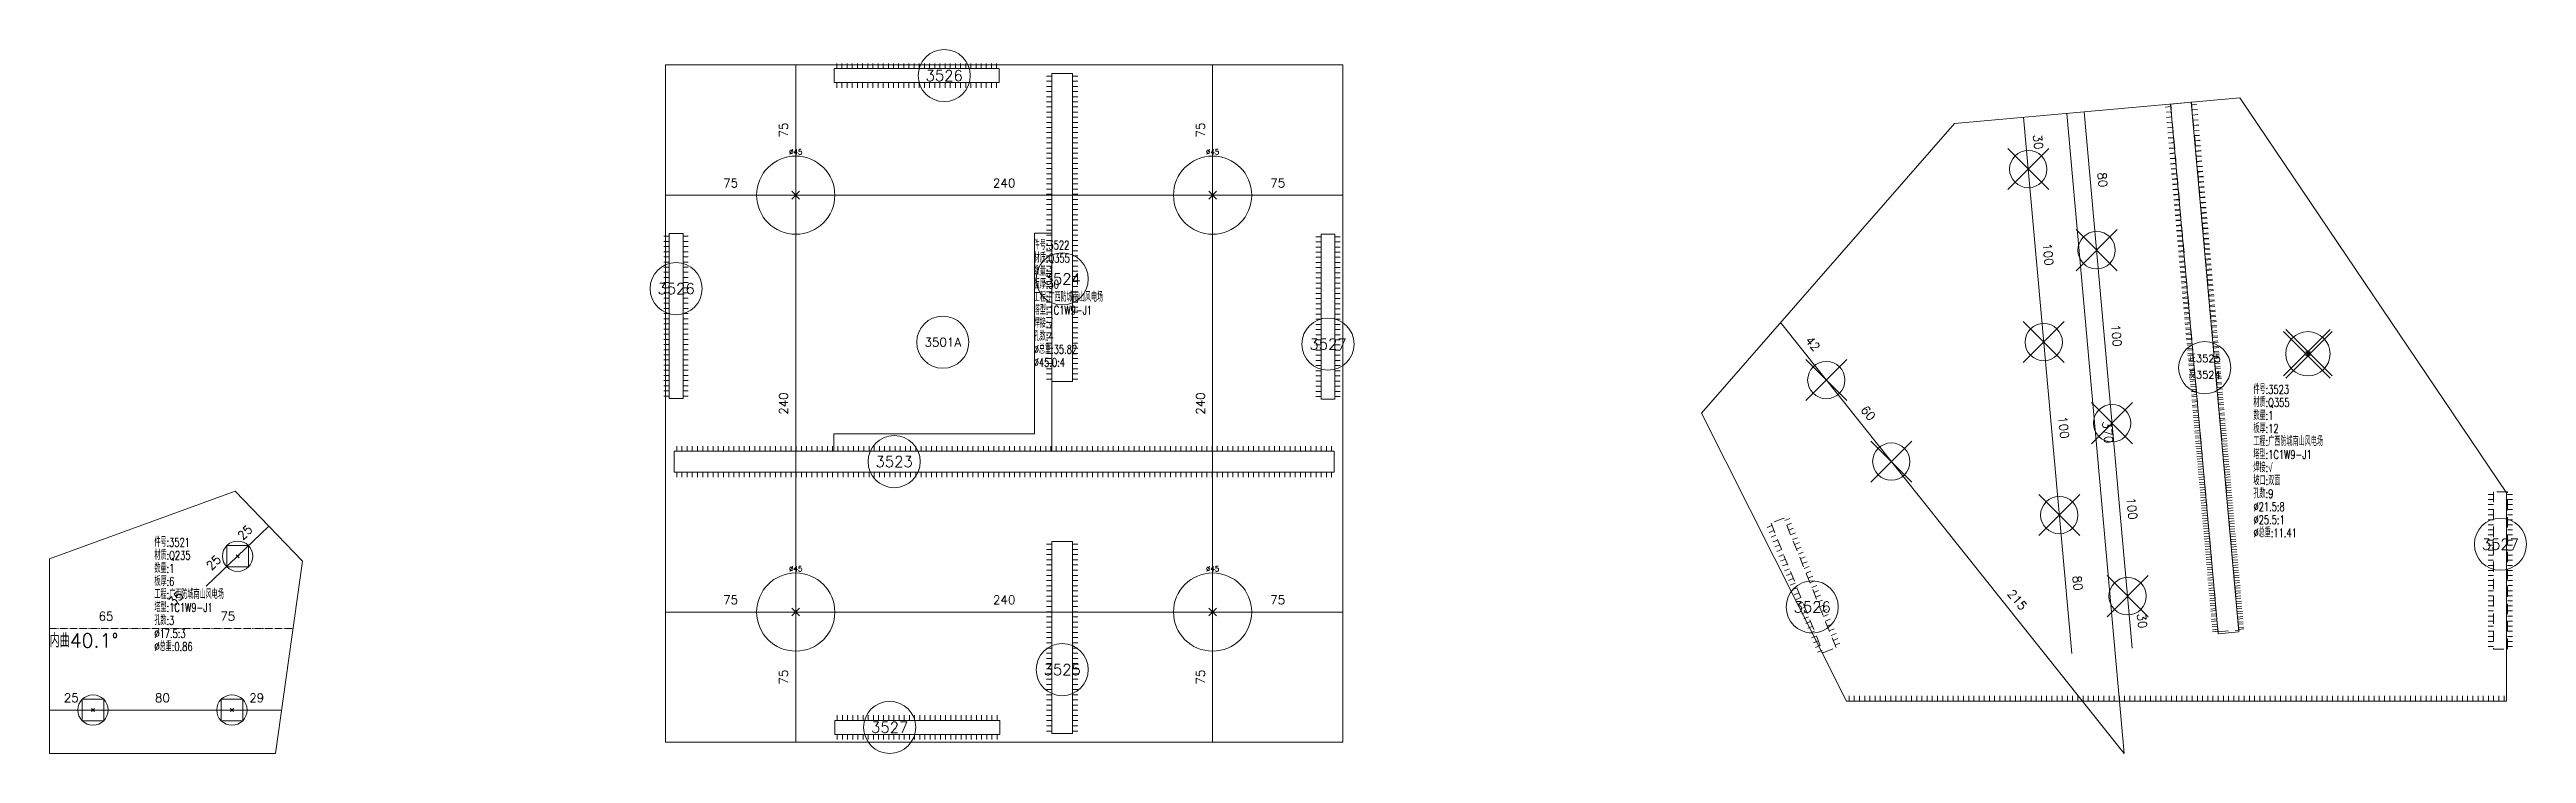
# Model space of a CAD drawing. Extents: x -105 to 10956, y -4548 to 9487.
# Drawn here: x 1755 to 3181, y -2364 to -1959 of the extents above; entities that cross this region are included whole.
import ezdxf
from ezdxf.enums import TextEntityAlignment as Align

# ---------------------------------------------------------------- set-up
doc = ezdxf.new("R2010")
doc.units = 0
doc.header["$MEASUREMENT"] = 0
doc.linetypes.add('制弯线', pattern=[5.9, 4, -0.5, 0.2, -0.5, 0.2, -0.5])
doc.linetypes.add('长虚线', pattern=[10, 6, -4])
for name, color, linetype, lineweight in [('1', 7, 'CONTINUOUS', 25), ('2', 7, 'CONTINUOUS', 25), ('3', 7, 'CONTINUOUS', 25)]:
    doc.layers.add(name, color=color, linetype=linetype, lineweight=lineweight)
doc.styles.get("Standard").update_dxf_attribs({"font": 'simplex.shx', "width": 0.7, "height": 3, "bigfont": 'gbhzfs.shx'})

msp = doc.modelspace()

# ---------------------------------------------------------------- texts
at = {"layer": '1', "color": 7, "linetype": 'Continuous', "lineweight": 13}
for p in [(2184.77769, -2020.12579), (2424.77769, -2020.12579), (2184.77769, -2260.12579), (2424.77769, -2260.12579)]:
    msp.add_text('%%c45', height=3, dxfattribs=at).set_placement(p, align=Align.BOTTOM_CENTER)
at = {"layer": '2', "color": 7, "linetype": 'Continuous', "lineweight": 13}
for s, rotation, p in [('75', 90, (2181.77769, -2005.12579)), ('75', 90, (2421.77769, -2005.12579)), ('30', 276, (2895.98239, -2012.41953)), ('80', 276, (2933.07459, -2034.19488)), ('100', 276, (2901.78561, -2077.15996)), ('100', 276, (2941.10987, -2123.83547)), ('42', 310, (2767.20427, -2130.67379)), ('240', 90, (2181.77769, -2162.62579)), ('240', 90, (2421.77769, -2162.62579)), ('60', 310, (2799.1182, -2170.66644)), ('100', 276, (2910.71368, -2176.76061)), ('370', 276, (2936.06023, -2179.50863)), ('100', 276, (2950.03793, -2223.43612)), ('25', 44, (1870.44438, -2239.67221)), ('25', 44, (1852.40721, -2256.98288)), ('80', 276, (2918.74896, -2266.4012)), ('35', 44, (1830.7626, -2277.75571)), ('215', 310, (2884.88219, -2278.14095)), ('30', 276, (2955.84115, -2288.17653)), ('75', 90, (2181.77769, -2320.12579)), ('75', 90, (2421.77769, -2320.12579))]:
    msp.add_text(s, height=5, rotation=rotation, dxfattribs=at).set_placement(p, align=Align.BOTTOM_CENTER)
for s, p in [('75', (2147.27769, -2039.62579)), ('240', (2304.77769, -2039.62579)), ('75', (2462.27769, -2039.62579)), ('75', (2147.27769, -2279.62579)), ('240', (2304.77769, -2279.62579)), ('75', (2462.27769, -2279.62579)), ('65', (1787.71384, -2289.03768)), ('75', (1857.82628, -2289.03768)), ('25', (1767.71383, -2336.03768)), ('80', (1820.21383, -2336.03768)), ('29', (1874.48899, -2336.03768))]:
    msp.add_text(s, height=5, dxfattribs=at).set_placement(p, align=Align.BOTTOM_CENTER)
msp.add_text('内曲40.1%%d', height=8, dxfattribs=at).set_placement((1755.29061, -2305.37814), align=Align.BOTTOM_LEFT)
at = {"layer": '2', "color": 7, "linetype": 'Continuous', "lineweight": 13, "char_height": 5, "width": 500, "attachment_point": 1, "line_spacing_factor": 0.9}
for s, insert in [('件号:3522\\P材质:Q355\\P数量:1\\P板厚:30\\P工程:广西防城南山风电场\\P塔型:1C1W9-J1\\P焊接:√\\P孔数:4\\P%%c总重:35.82\\P%%c45.0:4', (2321.77769, -2068.87579)), ('件号:3523\\P材质:Q355\\P数量:1\\P板厚:12\\P工程:广西防城南山风电场\\P塔型:1C1W9-J1\\P焊接:√\\P坡口:双面\\P孔数:9\\P%%c21.5:8\\P%%c25.5:1\\P%%c总重:11.41', (3023.95368, -2152.00181)), ('件号:3521\\P材质:Q235\\P数量:1\\P板厚:6\\P工程:广西防城南山风电场\\P塔型:1C1W9-J1\\P孔数:3\\P%%c17.5:3\\P%%c总重:0.86', (1815.57103, -2240.00868))]:
    msp.add_mtext(s, dxfattribs=dict(at, insert=insert))
at = {"layer": '3', "color": 7, "linetype": 'Continuous', "lineweight": 13}
for s, height, p in [('3526', 6.25, (2270.26156, -1973.77633)), ('3526', 6.25, (2115.92822, -2096.443)), ('3524', 6.25, (2338.19794, -2090.84143)), ('3501A', 5, (2269.44735, -2127.29546)), ('3527', 6.25, (2491.19794, -2128.37939)), ('3523', 6.25, (2241.44435, -2196.04605)), ('3527', 6.25, (3166.12968, -2243.59306)), ('3526', 6.25, (2769.94737, -2279.71239)), ('3525', 6.25, (2338.19794, -2315.78205)), ('3527', 6.25, (2238.86461, -2349.04605))]:
    msp.add_text(s, height=height, dxfattribs=at).set_placement(p, align=Align.MIDDLE_CENTER)
msp.add_text('正3525', height=4.166667, dxfattribs=at).set_placement((2995.89736, -2139.94157), align=Align.BOTTOM_CENTER)
msp.add_text('反3524', height=4.166667, dxfattribs=at).set_placement((2995.89736, -2143.94157), align=Align.TOP_CENTER)

# ---------------------------------------------------------------- linework, layer by layer
at = {"layer": '1', "color": 7, "linetype": 'Continuous', "lineweight": 18}
for p, q in [((2499.77769, -1967.62579), (2109.77769, -1967.62579)), ((2109.77769, -1967.62579), (2109.77769, -2357.62579)), ((2499.77769, -2357.62579), (2499.77769, -1967.62579)), ((3016.15596, -1986.5872), (2851.81488, -2001.31851)), ((3169.70942, -2213.91642), (3016.15596, -1986.5872)), ((2851.81488, -2001.31851), (2706.19794, -2168.0539)), ((2706.19794, -2168.0539), (2789.70942, -2333.91642)), ((1862.15227, -2212.97968), (1755.21383, -2252.03768)), ((1900.92822, -2253.38297), (1862.15227, -2212.97968)), ((3169.70942, -2333.91642), (3169.70942, -2213.91642)), ((1755.21383, -2252.03768), (1755.21383, -2364.03768)), ((1885.21383, -2364.03768), (1900.92822, -2253.38297)), ((2789.70942, -2333.91642), (3169.70942, -2333.91642)), ((1755.21383, -2364.03768), (1885.21383, -2364.03768)), ((2109.77769, -2357.62579), (2499.77769, -2357.62579))]:
    msp.add_line(p, q, dxfattribs=at)
at = {"layer": '1', "color": 7, "linetype": 'Continuous', "lineweight": 13}
for p, q in [((2882.50855, -2039.45247), (2906.15855, -2015.80247)), ((2906.15855, -2039.45247), (2882.50855, -2015.80247)), ((2182.52769, -2044.87579), (2187.02769, -2040.37579)), ((2187.02769, -2044.87579), (2182.52769, -2040.37579)), ((2422.52769, -2044.87579), (2427.02769, -2040.37579)), ((2427.02769, -2044.87579), (2422.52769, -2040.37579)), ((2921.83282, -2086.12799), (2945.48282, -2062.47799)), ((2945.48282, -2086.12799), (2921.83282, -2062.47799)), ((2891.43662, -2139.05313), (2915.08662, -2115.40313)), ((2915.08662, -2139.05313), (2891.43662, -2115.40313)), ((3041.30931, -2146.66642), (3068.08431, -2119.89142)), ((3068.08431, -2147.94142), (3041.30931, -2121.16642)), ((3069.35931, -2146.66642), (3042.58431, -2119.89142)), ((3042.58431, -2147.94142), (3069.35931, -2121.16642)), ((2766.23614, -2160.91366), (2789.88614, -2137.26366)), ((2789.88614, -2160.91366), (2766.23614, -2137.26366)), ((3054.05931, -2135.19142), (3056.60931, -2132.64142)), ((3056.60931, -2135.19142), (3054.05931, -2132.64142)), ((2930.76088, -2185.72864), (2954.41088, -2162.07864)), ((2954.41088, -2185.72864), (2930.76088, -2162.07864)), ((2803.66046, -2207.81165), (2827.31046, -2184.16165)), ((2827.31046, -2207.81165), (2803.66046, -2184.16165)), ((2900.36469, -2238.65377), (2924.01469, -2215.00377)), ((2924.01469, -2238.65377), (2900.36469, -2215.00377)), ((1857.31682, -2256.67826), (1857.31682, -2244.30576)), ((1857.31682, -2244.30576), (1869.68932, -2244.30576)), ((1862.62807, -2251.36701), (1864.37807, -2249.61701)), ((1864.37807, -2251.36701), (1862.62807, -2249.61701)), ((1869.68932, -2244.30576), (1869.68932, -2256.67826)), ((1869.68932, -2256.67826), (1857.31682, -2256.67826)), ((2939.68894, -2285.32928), (2963.33894, -2261.67928)), ((2963.33894, -2285.32928), (2939.68894, -2261.67928)), ((2182.52769, -2284.87579), (2187.02769, -2280.37579)), ((2187.02769, -2284.87579), (2182.52769, -2280.37579)), ((2422.52769, -2284.87579), (2427.02769, -2280.37579)), ((2427.02769, -2284.87579), (2422.52769, -2280.37579)), ((1774.02758, -2345.22393), (1774.02758, -2332.85143)), ((1774.02758, -2332.85143), (1786.40008, -2332.85143)), ((1779.33883, -2339.91268), (1781.08883, -2338.16268)), ((1781.08883, -2339.91268), (1779.33883, -2338.16268)), ((1786.40008, -2332.85143), (1786.40008, -2345.22393)), ((1854.02758, -2345.22393), (1854.02758, -2332.85143)), ((1854.02758, -2332.85143), (1866.40008, -2332.85143)), ((1859.33883, -2339.91268), (1861.08883, -2338.16268)), ((1861.08883, -2339.91268), (1859.33883, -2338.16268)), ((1866.40008, -2332.85143), (1866.40008, -2345.22393)), ((1786.40008, -2345.22393), (1774.02758, -2345.22393)), ((1866.40008, -2345.22393), (1854.02758, -2345.22393))]:
    msp.add_line(p, q, dxfattribs=at)
for centre, radius in [((2184.77769, -2042.62579), 22.5), ((2424.77769, -2042.62579), 22.5), ((2894.33355, -2027.62747), 10.75), ((2933.65782, -2074.30299), 10.75), ((2903.26162, -2127.22813), 10.75), ((3055.33431, -2133.91642), 12.75), ((2778.06114, -2149.08866), 10.75), ((2942.58588, -2173.90364), 10.75), ((2815.48546, -2195.98665), 10.75), ((2912.18969, -2226.82877), 10.75), ((1863.50307, -2250.49201), 8.75), ((2184.77769, -2282.62579), 22.5), ((2424.77769, -2282.62579), 22.5), ((2951.51394, -2273.50428), 10.75), ((1780.21383, -2339.03768), 8.75), ((1860.21383, -2339.03768), 8.75)]:
    msp.add_circle(centre, radius, dxfattribs=at)
at = {"layer": '2', "color": 9, "linetype": 'Continuous', "lineweight": 13}
for p, q in [((2184.77769, -2357.62579), (2184.77769, -1967.62579)), ((2424.77769, -2357.62579), (2424.77769, -1967.62579)), ((2949.58912, -2364.03768), (2916.5553, -1995.51527)), ((2954.19232, -2303.38447), (2926.51533, -1994.62246)), ((2919.33219, -2306.50932), (2891.65519, -1997.74728)), ((2499.77769, -2042.62579), (2109.77769, -2042.62579)), ((2949.58912, -2364.03768), (2751.6576, -2116.00134)), ((1845.46593, -2267.80268), (1881.54025, -2233.18133)), ((2499.77769, -2282.62579), (2109.77769, -2282.62579)), ((1755.21383, -2339.03768), (1888.76415, -2339.03768))]:
    msp.add_line(p, q, dxfattribs=at)
at = {"layer": '2', "color": 190, "linetype": '制弯线', "lineweight": 13}
msp.add_line((1755.21383, -2292.03768), (1895.43876, -2292.03768), dxfattribs=at)
at = {"layer": '2', "color": 7, "linetype": 'Continuous', "lineweight": 13}
for p, q in [((2791.20548, -2333.91642), (2791.20548, -2330.91642)), ((2794.19761, -2333.91642), (2794.19761, -2330.91642)), ((2797.18974, -2333.91642), (2797.18974, -2330.91642)), ((2800.18186, -2333.91642), (2800.18186, -2330.91642)), ((2803.17399, -2333.91642), (2803.17399, -2330.91642)), ((2806.16611, -2333.91642), (2806.16611, -2330.91642)), ((2809.15824, -2333.91642), (2809.15824, -2330.91642)), ((2812.15037, -2333.91642), (2812.15037, -2330.91642)), ((2815.14249, -2333.91642), (2815.14249, -2330.91642)), ((2818.13462, -2333.91642), (2818.13462, -2330.91642)), ((2821.12674, -2333.91642), (2821.12674, -2330.91642)), ((2824.11887, -2333.91642), (2824.11887, -2330.91642)), ((2827.111, -2333.91642), (2827.111, -2330.91642)), ((2830.10312, -2333.91642), (2830.10312, -2330.91642)), ((2833.09525, -2333.91642), (2833.09525, -2330.91642)), ((2836.08737, -2333.91642), (2836.08737, -2330.91642)), ((2839.0795, -2333.91642), (2839.0795, -2330.91642)), ((2842.07163, -2333.91642), (2842.07163, -2330.91642)), ((2845.06375, -2333.91642), (2845.06375, -2330.91642)), ((2848.05588, -2333.91642), (2848.05588, -2330.91642)), ((2851.048, -2333.91642), (2851.048, -2330.91642)), ((2854.04013, -2333.91642), (2854.04013, -2330.91642)), ((2857.03226, -2333.91642), (2857.03226, -2330.91642)), ((2860.02438, -2333.91642), (2860.02438, -2330.91642)), ((2863.01651, -2333.91642), (2863.01651, -2330.91642)), ((2866.00863, -2333.91642), (2866.00863, -2330.91642)), ((2869.00076, -2333.91642), (2869.00076, -2330.91642)), ((2871.99289, -2333.91642), (2871.99289, -2330.91642)), ((2874.98501, -2333.91642), (2874.98501, -2330.91642)), ((2877.97714, -2333.91642), (2877.97714, -2330.91642)), ((2880.96926, -2333.91642), (2880.96926, -2330.91642)), ((2883.96139, -2333.91642), (2883.96139, -2330.91642)), ((2886.95352, -2333.91642), (2886.95352, -2330.91642)), ((2889.94564, -2333.91642), (2889.94564, -2330.91642)), ((2892.93777, -2333.91642), (2892.93777, -2330.91642)), ((2895.92989, -2333.91642), (2895.92989, -2330.91642)), ((2898.92202, -2333.91642), (2898.92202, -2330.91642)), ((2901.91415, -2333.91642), (2901.91415, -2330.91642)), ((2904.90627, -2333.91642), (2904.90627, -2330.91642)), ((2907.8984, -2333.91642), (2907.8984, -2330.91642)), ((2910.89052, -2333.91642), (2910.89052, -2330.91642)), ((2913.88265, -2333.91642), (2913.88265, -2330.91642)), ((2916.87478, -2333.91642), (2916.87478, -2330.91642)), ((2919.8669, -2333.91642), (2919.8669, -2330.91642)), ((2922.85903, -2333.91642), (2922.85903, -2330.91642)), ((2925.85115, -2333.91642), (2925.85115, -2330.91642)), ((2928.84328, -2333.91642), (2928.84328, -2330.91642)), ((2931.83541, -2333.91642), (2931.83541, -2330.91642)), ((2934.82753, -2333.91642), (2934.82753, -2330.91642)), ((2937.81966, -2333.91642), (2937.81966, -2330.91642)), ((2940.81178, -2333.91642), (2940.81178, -2330.91642)), ((2943.80391, -2333.91642), (2943.80391, -2330.91642)), ((2946.79604, -2333.91642), (2946.79604, -2330.91642)), ((2949.78816, -2333.91642), (2949.78816, -2330.91642)), ((2952.78029, -2333.91642), (2952.78029, -2330.91642)), ((2955.77241, -2333.91642), (2955.77241, -2330.91642)), ((2958.76454, -2333.91642), (2958.76454, -2330.91642)), ((2961.75666, -2333.91642), (2961.75666, -2330.91642)), ((2964.74879, -2333.91642), (2964.74879, -2330.91642)), ((2967.74092, -2333.91642), (2967.74092, -2330.91642)), ((2970.73304, -2333.91642), (2970.73304, -2330.91642)), ((2973.72517, -2333.91642), (2973.72517, -2330.91642)), ((2976.71729, -2333.91642), (2976.71729, -2330.91642)), ((2979.70942, -2333.91642), (2979.70942, -2330.91642)), ((2982.70155, -2333.91642), (2982.70155, -2330.91642)), ((2985.69367, -2333.91642), (2985.69367, -2330.91642)), ((2988.6858, -2333.91642), (2988.6858, -2330.91642)), ((2991.67792, -2333.91642), (2991.67792, -2330.91642)), ((2994.67005, -2333.91642), (2994.67005, -2330.91642)), ((2997.66218, -2333.91642), (2997.66218, -2330.91642)), ((3000.6543, -2333.91642), (3000.6543, -2330.91642)), ((3003.64643, -2333.91642), (3003.64643, -2330.91642)), ((3006.63855, -2333.91642), (3006.63855, -2330.91642)), ((3009.63068, -2333.91642), (3009.63068, -2330.91642)), ((3012.62281, -2333.91642), (3012.62281, -2330.91642)), ((3015.61493, -2333.91642), (3015.61493, -2330.91642)), ((3018.60706, -2333.91642), (3018.60706, -2330.91642)), ((3021.59918, -2333.91642), (3021.59918, -2330.91642)), ((3024.59131, -2333.91642), (3024.59131, -2330.91642)), ((3027.58344, -2333.91642), (3027.58344, -2330.91642)), ((3030.57556, -2333.91642), (3030.57556, -2330.91642)), ((3033.56769, -2333.91642), (3033.56769, -2330.91642)), ((3036.55981, -2333.91642), (3036.55981, -2330.91642)), ((3039.55194, -2333.91642), (3039.55194, -2330.91642)), ((3042.54407, -2333.91642), (3042.54407, -2330.91642)), ((3045.53619, -2333.91642), (3045.53619, -2330.91642)), ((3048.52832, -2333.91642), (3048.52832, -2330.91642)), ((3051.52044, -2333.91642), (3051.52044, -2330.91642)), ((3054.51257, -2333.91642), (3054.51257, -2330.91642)), ((3057.5047, -2333.91642), (3057.5047, -2330.91642)), ((3060.49682, -2333.91642), (3060.49682, -2330.91642)), ((3063.48895, -2333.91642), (3063.48895, -2330.91642)), ((3066.48107, -2333.91642), (3066.48107, -2330.91642)), ((3069.4732, -2333.91642), (3069.4732, -2330.91642)), ((3072.46533, -2333.91642), (3072.46533, -2330.91642)), ((3075.45745, -2333.91642), (3075.45745, -2330.91642)), ((3078.44958, -2333.91642), (3078.44958, -2330.91642)), ((3081.4417, -2333.91642), (3081.4417, -2330.91642)), ((3084.43383, -2333.91642), (3084.43383, -2330.91642)), ((3087.42596, -2333.91642), (3087.42596, -2330.91642)), ((3090.41808, -2333.91642), (3090.41808, -2330.91642)), ((3093.41021, -2333.91642), (3093.41021, -2330.91642)), ((3096.40233, -2333.91642), (3096.40233, -2330.91642)), ((3099.39446, -2333.91642), (3099.39446, -2330.91642)), ((3102.38659, -2333.91642), (3102.38659, -2330.91642)), ((3105.37871, -2333.91642), (3105.37871, -2330.91642)), ((3108.37084, -2333.91642), (3108.37084, -2330.91642)), ((3111.36296, -2333.91642), (3111.36296, -2330.91642)), ((3114.35509, -2333.91642), (3114.35509, -2330.91642)), ((3117.34722, -2333.91642), (3117.34722, -2330.91642)), ((3120.33934, -2333.91642), (3120.33934, -2330.91642)), ((3123.33147, -2333.91642), (3123.33147, -2330.91642)), ((3126.32359, -2333.91642), (3126.32359, -2330.91642)), ((3129.31572, -2333.91642), (3129.31572, -2330.91642)), ((3132.30785, -2333.91642), (3132.30785, -2330.91642)), ((3135.29997, -2333.91642), (3135.29997, -2330.91642)), ((3138.2921, -2333.91642), (3138.2921, -2330.91642)), ((3141.28422, -2333.91642), (3141.28422, -2330.91642)), ((3144.27635, -2333.91642), (3144.27635, -2330.91642)), ((3147.26848, -2333.91642), (3147.26848, -2330.91642)), ((3150.2606, -2333.91642), (3150.2606, -2330.91642)), ((3153.25273, -2333.91642), (3153.25273, -2330.91642)), ((3156.24485, -2333.91642), (3156.24485, -2330.91642)), ((3159.23698, -2333.91642), (3159.23698, -2330.91642)), ((3162.22911, -2333.91642), (3162.22911, -2330.91642)), ((3165.22123, -2333.91642), (3165.22123, -2330.91642)), ((3168.21336, -2333.91642), (3168.21336, -2330.91642))]:
    msp.add_line(p, q, dxfattribs=at)
at = {"layer": '3', "color": 7, "linetype": 'Continuous', "lineweight": 13}
for p, q in [((2208.4126, -1969.77633), (2208.4126, -1966.77633)), ((2211.38135, -1969.77633), (2211.38135, -1966.77633)), ((2214.3501, -1969.77633), (2214.3501, -1966.77633)), ((2217.31885, -1969.77633), (2217.31885, -1966.77633)), ((2220.2876, -1969.77633), (2220.2876, -1966.77633)), ((2223.25635, -1969.77633), (2223.25635, -1966.77633)), ((2226.2251, -1969.77633), (2226.2251, -1966.77633)), ((2229.19385, -1969.77633), (2229.19385, -1966.77633)), ((2232.1626, -1969.77633), (2232.1626, -1966.77633)), ((2235.13135, -1969.77633), (2235.13135, -1966.77633)), ((2238.1001, -1969.77633), (2238.1001, -1966.77633)), ((2241.06885, -1969.77633), (2241.06885, -1966.77633)), ((2244.0376, -1969.77633), (2244.0376, -1966.77633)), ((2247.00635, -1969.77633), (2247.00635, -1966.77633)), ((2249.9751, -1969.77633), (2249.9751, -1966.77633)), ((2252.94385, -1969.77633), (2252.94385, -1966.77633)), ((2255.9126, -1969.77633), (2255.9126, -1966.77633)), ((2258.88135, -1969.77633), (2258.88135, -1966.77633)), ((2261.8501, -1969.77633), (2261.8501, -1966.77633)), ((2264.81885, -1969.77633), (2264.81885, -1966.77633)), ((2267.7876, -1969.77633), (2267.7876, -1966.77633)), ((2270.75635, -1969.77633), (2270.75635, -1966.77633)), ((2273.7251, -1969.77633), (2273.7251, -1966.77633)), ((2276.69385, -1969.77633), (2276.69385, -1966.77633)), ((2279.6626, -1969.77633), (2279.6626, -1966.77633)), ((2282.63135, -1969.77633), (2282.63135, -1966.77633)), ((2285.6001, -1969.77633), (2285.6001, -1966.77633)), ((2288.56885, -1969.77633), (2288.56885, -1966.77633)), ((2291.5376, -1969.77633), (2291.5376, -1966.77633)), ((2294.50635, -1969.77633), (2294.50635, -1966.77633)), ((2297.4751, -1969.77633), (2297.4751, -1966.77633)), ((2300.44385, -1969.77633), (2300.44385, -1966.77633)), ((2208.4126, -1977.77633), (2208.4126, -1980.77633)), ((2211.38135, -1977.77633), (2211.38135, -1980.77633)), ((2214.3501, -1977.77633), (2214.3501, -1980.77633)), ((2217.31885, -1977.77633), (2217.31885, -1980.77633)), ((2220.2876, -1977.77633), (2220.2876, -1980.77633)), ((2223.25635, -1977.77633), (2223.25635, -1980.77633)), ((2226.2251, -1977.77633), (2226.2251, -1980.77633)), ((2229.19385, -1977.77633), (2229.19385, -1980.77633)), ((2232.1626, -1977.77633), (2232.1626, -1980.77633)), ((2235.13135, -1977.77633), (2235.13135, -1980.77633)), ((2238.1001, -1977.77633), (2238.1001, -1980.77633)), ((2241.06885, -1977.77633), (2241.06885, -1980.77633)), ((2244.0376, -1977.77633), (2244.0376, -1980.77633)), ((2247.00635, -1977.77633), (2247.00635, -1980.77633)), ((2249.9751, -1977.77633), (2249.9751, -1980.77633)), ((2252.94385, -1977.77633), (2252.94385, -1980.77633)), ((2255.9126, -1977.77633), (2255.9126, -1980.77633)), ((2258.88135, -1977.77633), (2258.88135, -1980.77633)), ((2261.8501, -1977.77633), (2261.8501, -1980.77633)), ((2264.81885, -1977.77633), (2264.81885, -1980.77633)), ((2267.7876, -1977.77633), (2267.7876, -1980.77633)), ((2270.75635, -1977.77633), (2270.75635, -1980.77633)), ((2273.7251, -1977.77633), (2273.7251, -1980.77633)), ((2276.69385, -1977.77633), (2276.69385, -1980.77633)), ((2279.6626, -1977.77633), (2279.6626, -1980.77633)), ((2282.63135, -1977.77633), (2282.63135, -1980.77633)), ((2285.6001, -1977.77633), (2285.6001, -1980.77633)), ((2288.56885, -1977.77633), (2288.56885, -1980.77633)), ((2291.5376, -1977.77633), (2291.5376, -1980.77633)), ((2294.50635, -1977.77633), (2294.50635, -1980.77633)), ((2297.4751, -1977.77633), (2297.4751, -1980.77633)), ((2300.44385, -1977.77633), (2300.44385, -1980.77633)), ((2332.19794, -1974.10349), (2329.19794, -1974.10349)), ((2332.19794, -1977.05888), (2329.19794, -1977.05888)), ((2332.19794, -1980.01427), (2329.19794, -1980.01427)), ((2344.19794, -1974.10349), (2347.19794, -1974.10349)), ((2344.19794, -1977.05888), (2347.19794, -1977.05888)), ((2344.19794, -1980.01427), (2347.19794, -1980.01427)), ((2332.19794, -1982.96966), (2329.19794, -1982.96966)), ((2332.19794, -1985.92505), (2329.19794, -1985.92505)), ((2332.19794, -1988.88044), (2329.19794, -1988.88044)), ((2332.19794, -1991.83583), (2329.19794, -1991.83583)), ((2332.19794, -1994.79123), (2329.19794, -1994.79123)), ((2344.19794, -1982.96966), (2347.19794, -1982.96966)), ((2344.19794, -1985.92505), (2347.19794, -1985.92505)), ((2344.19794, -1988.88044), (2347.19794, -1988.88044)), ((2344.19794, -1991.83583), (2347.19794, -1991.83583)), ((2344.19794, -1994.79123), (2347.19794, -1994.79123)), ((2976.35237, -1991.64757), (2973.36435, -1991.91541)), ((2976.61779, -1994.60863), (2973.62977, -1994.87647)), ((2988.30445, -1990.57619), (2991.29247, -1990.30835)), ((2988.56987, -1993.53725), (2991.55789, -1993.26941)), ((2988.8353, -1996.49831), (2991.82332, -1996.23047)), ((2332.19794, -1997.74662), (2329.19794, -1997.74662)), ((2332.19794, -2000.70201), (2329.19794, -2000.70201)), ((2332.19794, -2003.6574), (2329.19794, -2003.6574)), ((2332.19794, -2006.61279), (2329.19794, -2006.61279)), ((2332.19794, -2009.56818), (2329.19794, -2009.56818)), ((2344.19794, -1997.74662), (2347.19794, -1997.74662)), ((2344.19794, -2000.70201), (2347.19794, -2000.70201)), ((2344.19794, -2003.6574), (2347.19794, -2003.6574)), ((2344.19794, -2006.61279), (2347.19794, -2006.61279)), ((2344.19794, -2009.56818), (2347.19794, -2009.56818)), ((2976.88322, -1997.56969), (2973.8952, -1997.83753)), ((2977.14864, -2000.53074), (2974.16062, -2000.79859)), ((2977.41407, -2003.4918), (2974.42605, -2003.75965)), ((2977.67949, -2006.45286), (2974.69147, -2006.72071)), ((2977.94492, -2009.41392), (2974.9569, -2009.68177)), ((2989.10072, -1999.45937), (2992.08874, -1999.19153)), ((2989.36615, -2002.42043), (2992.35417, -2002.15259)), ((2989.63157, -2005.38149), (2992.61959, -2005.11365)), ((2989.897, -2008.34255), (2992.88502, -2008.0747)), ((2332.19794, -2012.52357), (2329.19794, -2012.52357)), ((2332.19794, -2015.47896), (2329.19794, -2015.47896)), ((2332.19794, -2018.43435), (2329.19794, -2018.43435)), ((2332.19794, -2021.38974), (2329.19794, -2021.38974)), ((2332.19794, -2024.34513), (2329.19794, -2024.34513)), ((2344.19794, -2012.52357), (2347.19794, -2012.52357)), ((2344.19794, -2015.47896), (2347.19794, -2015.47896)), ((2344.19794, -2018.43435), (2347.19794, -2018.43435)), ((2344.19794, -2021.38974), (2347.19794, -2021.38974)), ((2344.19794, -2024.34513), (2347.19794, -2024.34513)), ((2978.21034, -2012.37498), (2975.22233, -2012.64283)), ((2978.47577, -2015.33604), (2975.48775, -2015.60389)), ((2978.7412, -2018.2971), (2975.75318, -2018.56495)), ((2979.00662, -2021.25816), (2976.0186, -2021.52601)), ((2979.27205, -2024.21922), (2976.28403, -2024.48706)), ((2990.16242, -2011.30361), (2993.15044, -2011.03576)), ((2990.42785, -2014.26467), (2993.41587, -2013.99682)), ((2990.69327, -2017.22573), (2993.68129, -2016.95788)), ((2990.9587, -2020.18679), (2993.94672, -2019.91894)), ((2991.22412, -2023.14785), (2994.21214, -2022.88)), ((2332.19794, -2027.30052), (2329.19794, -2027.30052)), ((2332.19794, -2030.25592), (2329.19794, -2030.25592)), ((2332.19794, -2033.21131), (2329.19794, -2033.21131)), ((2332.19794, -2036.1667), (2329.19794, -2036.1667)), ((2344.19794, -2027.30052), (2347.19794, -2027.30052)), ((2344.19794, -2030.25592), (2347.19794, -2030.25592)), ((2344.19794, -2033.21131), (2347.19794, -2033.21131)), ((2344.19794, -2036.1667), (2347.19794, -2036.1667)), ((2979.53747, -2027.18028), (2976.54945, -2027.44812)), ((2979.8029, -2030.14134), (2976.81488, -2030.40918)), ((2980.06832, -2033.1024), (2977.0803, -2033.37024)), ((2980.33375, -2036.06346), (2977.34573, -2036.3313)), ((2980.59917, -2039.02452), (2977.61115, -2039.29236)), ((2991.48955, -2026.10891), (2994.47757, -2025.84106)), ((2991.75497, -2029.06997), (2994.74299, -2028.80212)), ((2992.0204, -2032.03102), (2995.00842, -2031.76318)), ((2992.28582, -2034.99208), (2995.27384, -2034.72424)), ((2992.55125, -2037.95314), (2995.53927, -2037.6853)), ((2332.19794, -2039.12209), (2329.19794, -2039.12209)), ((2332.19794, -2042.07748), (2329.19794, -2042.07748)), ((2332.19794, -2045.03287), (2329.19794, -2045.03287)), ((2332.19794, -2047.98826), (2329.19794, -2047.98826)), ((2332.19794, -2050.94365), (2329.19794, -2050.94365)), ((2344.19794, -2039.12209), (2347.19794, -2039.12209)), ((2344.19794, -2042.07748), (2347.19794, -2042.07748)), ((2344.19794, -2045.03287), (2347.19794, -2045.03287)), ((2344.19794, -2047.98826), (2347.19794, -2047.98826)), ((2344.19794, -2050.94365), (2347.19794, -2050.94365)), ((2980.8646, -2041.98558), (2977.87658, -2042.25342)), ((2981.13002, -2044.94664), (2978.142, -2045.21448)), ((2981.39545, -2047.9077), (2978.40743, -2048.17554)), ((2981.66087, -2050.86876), (2978.67285, -2051.1366)), ((2992.81667, -2040.9142), (2995.80469, -2040.64636)), ((2993.0821, -2043.87526), (2996.07012, -2043.60742)), ((2993.34752, -2046.83632), (2996.33554, -2046.56848)), ((2993.61295, -2049.79738), (2996.60097, -2049.52954)), ((2993.87838, -2052.75844), (2996.86639, -2052.4906)), ((2111.92822, -2066.26071), (2108.92822, -2066.26071)), ((2119.92822, -2066.26071), (2122.92822, -2066.26071)), ((2332.19794, -2053.89904), (2329.19794, -2053.89904)), ((2332.19794, -2056.85443), (2329.19794, -2056.85443)), ((2332.19794, -2059.80982), (2329.19794, -2059.80982)), ((2332.19794, -2062.76521), (2329.19794, -2062.76521)), ((2332.19794, -2065.7206), (2329.19794, -2065.7206)), ((2344.19794, -2053.89904), (2347.19794, -2053.89904)), ((2344.19794, -2056.85443), (2347.19794, -2056.85443)), ((2344.19794, -2059.80982), (2347.19794, -2059.80982)), ((2344.19794, -2062.76521), (2347.19794, -2062.76521)), ((2344.19794, -2065.7206), (2347.19794, -2065.7206)), ((2487.19794, -2066.53043), (2484.19794, -2066.53043)), ((2495.19794, -2066.53043), (2498.19794, -2066.53043)), ((2981.9263, -2053.82982), (2978.93828, -2054.09766)), ((2982.19172, -2056.79088), (2979.2037, -2057.05872)), ((2982.45715, -2059.75194), (2979.46913, -2060.01978)), ((2982.72257, -2062.71299), (2979.73455, -2062.98084)), ((2982.988, -2065.67405), (2979.99998, -2065.9419)), ((2994.1438, -2055.7195), (2997.13182, -2055.45166)), ((2994.40923, -2058.68056), (2997.39725, -2058.41272)), ((2994.67465, -2061.64162), (2997.66267, -2061.37378)), ((2994.94008, -2064.60268), (2997.9281, -2064.33484)), ((2995.2055, -2067.56374), (2998.19352, -2067.2959)), ((2111.92822, -2069.22946), (2108.92822, -2069.22946)), ((2111.92822, -2072.19821), (2108.92822, -2072.19821)), ((2111.92822, -2075.16696), (2108.92822, -2075.16696)), ((2111.92822, -2078.13571), (2108.92822, -2078.13571)), ((2111.92822, -2081.10446), (2108.92822, -2081.10446)), ((2119.92822, -2069.22946), (2122.92822, -2069.22946)), ((2119.92822, -2072.19821), (2122.92822, -2072.19821)), ((2119.92822, -2075.16696), (2122.92822, -2075.16696)), ((2119.92822, -2078.13571), (2122.92822, -2078.13571)), ((2119.92822, -2081.10446), (2122.92822, -2081.10446)), ((2332.19794, -2068.676), (2329.19794, -2068.676)), ((2332.19794, -2071.63139), (2329.19794, -2071.63139)), ((2332.19794, -2074.58678), (2329.19794, -2074.58678)), ((2332.19794, -2077.54217), (2329.19794, -2077.54217)), ((2332.19794, -2080.49756), (2329.19794, -2080.49756)), ((2344.19794, -2068.676), (2347.19794, -2068.676)), ((2344.19794, -2071.63139), (2347.19794, -2071.63139)), ((2344.19794, -2074.58678), (2347.19794, -2074.58678)), ((2344.19794, -2077.54217), (2347.19794, -2077.54217)), ((2344.19794, -2080.49756), (2347.19794, -2080.49756)), ((2487.19794, -2069.49918), (2484.19794, -2069.49918)), ((2487.19794, -2072.46793), (2484.19794, -2072.46793)), ((2487.19794, -2075.43668), (2484.19794, -2075.43668)), ((2487.19794, -2078.40543), (2484.19794, -2078.40543)), ((2487.19794, -2081.37418), (2484.19794, -2081.37418)), ((2495.19794, -2069.49918), (2498.19794, -2069.49918)), ((2495.19794, -2072.46793), (2498.19794, -2072.46793)), ((2495.19794, -2075.43668), (2498.19794, -2075.43668)), ((2495.19794, -2078.40543), (2498.19794, -2078.40543)), ((2495.19794, -2081.37418), (2498.19794, -2081.37418)), ((2983.25342, -2068.63511), (2980.2654, -2068.90296)), ((2983.51885, -2071.59617), (2980.53083, -2071.86402)), ((2983.78427, -2074.55723), (2980.79626, -2074.82508)), ((2984.0497, -2077.51829), (2981.06168, -2077.78614)), ((2984.31512, -2080.47935), (2981.32711, -2080.7472)), ((2995.47093, -2070.5248), (2998.45895, -2070.25695)), ((2995.73635, -2073.48586), (2998.72437, -2073.21801)), ((2996.00178, -2076.44692), (2998.9898, -2076.17907)), ((2996.2672, -2079.40798), (2999.25522, -2079.14013)), ((2111.92822, -2084.07321), (2108.92822, -2084.07321)), ((2111.92822, -2087.04196), (2108.92822, -2087.04196)), ((2111.92822, -2090.01071), (2108.92822, -2090.01071)), ((2111.92822, -2092.97946), (2108.92822, -2092.97946)), ((2111.92822, -2095.94821), (2108.92822, -2095.94821)), ((2119.92822, -2084.07321), (2122.92822, -2084.07321)), ((2119.92822, -2087.04196), (2122.92822, -2087.04196)), ((2119.92822, -2090.01071), (2122.92822, -2090.01071)), ((2119.92822, -2092.97946), (2122.92822, -2092.97946)), ((2119.92822, -2095.94821), (2122.92822, -2095.94821)), ((2332.19794, -2083.45295), (2329.19794, -2083.45295)), ((2332.19794, -2086.40834), (2329.19794, -2086.40834)), ((2332.19794, -2089.36373), (2329.19794, -2089.36373)), ((2332.19794, -2092.31912), (2329.19794, -2092.31912)), ((2332.19794, -2095.27451), (2329.19794, -2095.27451)), ((2344.19794, -2083.45295), (2347.19794, -2083.45295)), ((2344.19794, -2086.40834), (2347.19794, -2086.40834)), ((2344.19794, -2089.36373), (2347.19794, -2089.36373)), ((2344.19794, -2092.31912), (2347.19794, -2092.31912)), ((2344.19794, -2095.27451), (2347.19794, -2095.27451)), ((2487.19794, -2084.34293), (2484.19794, -2084.34293)), ((2487.19794, -2087.31168), (2484.19794, -2087.31168)), ((2487.19794, -2090.28043), (2484.19794, -2090.28043)), ((2487.19794, -2093.24918), (2484.19794, -2093.24918)), ((2495.19794, -2084.34293), (2498.19794, -2084.34293)), ((2495.19794, -2087.31168), (2498.19794, -2087.31168)), ((2495.19794, -2090.28043), (2498.19794, -2090.28043)), ((2495.19794, -2093.24918), (2498.19794, -2093.24918)), ((2984.58055, -2083.44041), (2981.59253, -2083.70826)), ((2984.84598, -2086.40147), (2981.85796, -2086.66931)), ((2985.1114, -2089.36253), (2982.12338, -2089.63037)), ((2985.37683, -2092.32359), (2982.38881, -2092.59143)), ((2985.64225, -2095.28465), (2982.65423, -2095.55249)), ((2996.53263, -2082.36904), (2999.52065, -2082.10119)), ((2996.79805, -2085.3301), (2999.78607, -2085.06225)), ((2997.06348, -2088.29116), (3000.0515, -2088.02331)), ((2997.3289, -2091.25222), (3000.31692, -2090.98437)), ((2997.59433, -2094.21327), (3000.58235, -2093.94543)), ((2111.92822, -2098.91696), (2108.92822, -2098.91696)), ((2111.92822, -2101.88571), (2108.92822, -2101.88571)), ((2111.92822, -2104.85446), (2108.92822, -2104.85446)), ((2111.92822, -2107.82321), (2108.92822, -2107.82321)), ((2119.92822, -2098.91696), (2122.92822, -2098.91696)), ((2119.92822, -2101.88571), (2122.92822, -2101.88571)), ((2119.92822, -2104.85446), (2122.92822, -2104.85446)), ((2119.92822, -2107.82321), (2122.92822, -2107.82321)), ((2332.19794, -2098.2299), (2329.19794, -2098.2299)), ((2332.19794, -2101.18529), (2329.19794, -2101.18529)), ((2332.19794, -2104.14068), (2329.19794, -2104.14068)), ((2332.19794, -2107.09608), (2329.19794, -2107.09608)), ((2332.19794, -2110.05147), (2329.19794, -2110.05147)), ((2344.19794, -2098.2299), (2347.19794, -2098.2299)), ((2344.19794, -2101.18529), (2347.19794, -2101.18529)), ((2344.19794, -2104.14068), (2347.19794, -2104.14068)), ((2344.19794, -2107.09608), (2347.19794, -2107.09608)), ((2344.19794, -2110.05147), (2347.19794, -2110.05147)), ((2487.19794, -2096.21793), (2484.19794, -2096.21793)), ((2487.19794, -2099.18668), (2484.19794, -2099.18668)), ((2487.19794, -2102.15543), (2484.19794, -2102.15543)), ((2487.19794, -2105.12418), (2484.19794, -2105.12418)), ((2487.19794, -2108.09293), (2484.19794, -2108.09293)), ((2495.19794, -2096.21793), (2498.19794, -2096.21793)), ((2495.19794, -2099.18668), (2498.19794, -2099.18668)), ((2495.19794, -2102.15543), (2498.19794, -2102.15543)), ((2495.19794, -2105.12418), (2498.19794, -2105.12418)), ((2495.19794, -2108.09293), (2498.19794, -2108.09293)), ((2985.90768, -2098.24571), (2982.91966, -2098.51355)), ((2986.1731, -2101.20677), (2983.18508, -2101.47461)), ((2986.43853, -2104.16783), (2983.45051, -2104.43567)), ((2986.70395, -2107.12889), (2983.71593, -2107.39673)), ((2986.96938, -2110.08995), (2983.98136, -2110.35779)), ((2997.85975, -2097.17433), (3000.84777, -2096.90649)), ((2998.12518, -2100.13539), (3001.1132, -2099.86755)), ((2998.3906, -2103.09645), (3001.37862, -2102.82861)), ((2998.65603, -2106.05751), (3001.64405, -2105.78967)), ((2998.92145, -2109.01857), (3001.90947, -2108.75073)), ((2111.92822, -2110.79196), (2108.92822, -2110.79196)), ((2111.92822, -2113.76071), (2108.92822, -2113.76071)), ((2111.92822, -2116.72946), (2108.92822, -2116.72946)), ((2111.92822, -2119.69821), (2108.92822, -2119.69821)), ((2111.92822, -2122.66696), (2108.92822, -2122.66696)), ((2119.92822, -2110.79196), (2122.92822, -2110.79196)), ((2119.92822, -2113.76071), (2122.92822, -2113.76071)), ((2119.92822, -2116.72946), (2122.92822, -2116.72946)), ((2119.92822, -2119.69821), (2122.92822, -2119.69821)), ((2119.92822, -2122.66696), (2122.92822, -2122.66696)), ((2332.19794, -2113.00686), (2329.19794, -2113.00686)), ((2332.19794, -2115.96225), (2329.19794, -2115.96225)), ((2332.19794, -2118.91764), (2329.19794, -2118.91764)), ((2332.19794, -2121.87303), (2329.19794, -2121.87303)), ((2344.19794, -2113.00686), (2347.19794, -2113.00686)), ((2344.19794, -2115.96225), (2347.19794, -2115.96225)), ((2344.19794, -2118.91764), (2347.19794, -2118.91764)), ((2344.19794, -2121.87303), (2347.19794, -2121.87303)), ((2487.19794, -2111.06168), (2484.19794, -2111.06168)), ((2487.19794, -2114.03043), (2484.19794, -2114.03043)), ((2487.19794, -2116.99918), (2484.19794, -2116.99918)), ((2487.19794, -2119.96793), (2484.19794, -2119.96793)), ((2487.19794, -2122.93668), (2484.19794, -2122.93668)), ((2495.19794, -2111.06168), (2498.19794, -2111.06168)), ((2495.19794, -2114.03043), (2498.19794, -2114.03043)), ((2495.19794, -2116.99918), (2498.19794, -2116.99918)), ((2495.19794, -2119.96793), (2498.19794, -2119.96793)), ((2495.19794, -2122.93668), (2498.19794, -2122.93668)), ((2987.2348, -2113.05101), (2984.24678, -2113.31885)), ((2987.50023, -2116.01207), (2984.51221, -2116.27991)), ((2987.76565, -2118.97313), (2984.77763, -2119.24097)), ((2988.03108, -2121.93419), (2985.04306, -2122.20203)), ((2999.18688, -2111.97963), (3002.1749, -2111.71179)), ((2999.45231, -2114.94069), (3002.44032, -2114.67285)), ((2999.71773, -2117.90175), (3002.70575, -2117.63391)), ((2999.98316, -2120.86281), (3002.97117, -2120.59497)), ((3000.24858, -2123.82387), (3003.2366, -2123.55603)), ((2111.92822, -2125.63571), (2108.92822, -2125.63571)), ((2111.92822, -2128.60446), (2108.92822, -2128.60446)), ((2111.92822, -2131.57321), (2108.92822, -2131.57321)), ((2111.92822, -2134.54196), (2108.92822, -2134.54196)), ((2111.92822, -2137.51071), (2108.92822, -2137.51071)), ((2119.92822, -2125.63571), (2122.92822, -2125.63571)), ((2119.92822, -2128.60446), (2122.92822, -2128.60446)), ((2119.92822, -2131.57321), (2122.92822, -2131.57321)), ((2119.92822, -2134.54196), (2122.92822, -2134.54196)), ((2119.92822, -2137.51071), (2122.92822, -2137.51071)), ((2332.19794, -2124.82842), (2329.19794, -2124.82842)), ((2332.19794, -2127.78381), (2329.19794, -2127.78381)), ((2332.19794, -2130.7392), (2329.19794, -2130.7392)), ((2332.19794, -2133.69459), (2329.19794, -2133.69459)), ((2332.19794, -2136.64998), (2329.19794, -2136.64998)), ((2344.19794, -2124.82842), (2347.19794, -2124.82842)), ((2344.19794, -2127.78381), (2347.19794, -2127.78381)), ((2344.19794, -2130.7392), (2347.19794, -2130.7392)), ((2344.19794, -2133.69459), (2347.19794, -2133.69459)), ((2344.19794, -2136.64998), (2347.19794, -2136.64998)), ((2487.19794, -2125.90543), (2484.19794, -2125.90543)), ((2487.19794, -2128.87418), (2484.19794, -2128.87418)), ((2487.19794, -2131.84293), (2484.19794, -2131.84293)), ((2487.19794, -2134.81168), (2484.19794, -2134.81168)), ((2487.19794, -2137.78043), (2484.19794, -2137.78043)), ((2495.19794, -2125.90543), (2498.19794, -2125.90543)), ((2495.19794, -2128.87418), (2498.19794, -2128.87418)), ((2495.19794, -2131.84293), (2498.19794, -2131.84293)), ((2495.19794, -2134.81168), (2498.19794, -2134.81168)), ((2495.19794, -2137.78043), (2498.19794, -2137.78043)), ((2988.2965, -2124.89524), (2985.30848, -2125.16309)), ((2988.56193, -2127.8563), (2985.57391, -2128.12415)), ((2988.82735, -2130.81736), (2985.83933, -2131.08521)), ((2989.09278, -2133.77842), (2986.10476, -2134.04627)), ((2989.3582, -2136.73948), (2986.37018, -2137.00733)), ((3000.51401, -2126.78493), (3003.50203, -2126.51709)), ((3000.77943, -2129.74599), (3003.76745, -2129.47815)), ((3001.04486, -2132.70705), (3004.03288, -2132.4392)), ((3001.31028, -2135.66811), (3004.2983, -2135.40026)), ((3001.57571, -2138.62917), (3004.56373, -2138.36132)), ((2111.92822, -2140.47946), (2108.92822, -2140.47946)), ((2111.92822, -2143.44821), (2108.92822, -2143.44821)), ((2111.92822, -2146.41696), (2108.92822, -2146.41696)), ((2111.92822, -2149.38571), (2108.92822, -2149.38571)), ((2111.92822, -2152.35446), (2108.92822, -2152.35446)), ((2119.92822, -2140.47946), (2122.92822, -2140.47946)), ((2119.92822, -2143.44821), (2122.92822, -2143.44821)), ((2119.92822, -2146.41696), (2122.92822, -2146.41696)), ((2119.92822, -2149.38571), (2122.92822, -2149.38571)), ((2119.92822, -2152.35446), (2122.92822, -2152.35446)), ((2332.19794, -2139.60537), (2329.19794, -2139.60537)), ((2332.19794, -2142.56076), (2329.19794, -2142.56076)), ((2332.19794, -2145.51616), (2329.19794, -2145.51616)), ((2332.19794, -2148.47155), (2329.19794, -2148.47155)), ((2344.19794, -2139.60537), (2347.19794, -2139.60537)), ((2344.19794, -2142.56076), (2347.19794, -2142.56076)), ((2344.19794, -2145.51616), (2347.19794, -2145.51616)), ((2344.19794, -2148.47155), (2347.19794, -2148.47155)), ((2487.19794, -2140.74918), (2484.19794, -2140.74918)), ((2487.19794, -2143.71793), (2484.19794, -2143.71793)), ((2487.19794, -2146.68668), (2484.19794, -2146.68668)), ((2487.19794, -2149.65543), (2484.19794, -2149.65543)), ((2487.19794, -2152.62418), (2484.19794, -2152.62418)), ((2495.19794, -2140.74918), (2498.19794, -2140.74918)), ((2495.19794, -2143.71793), (2498.19794, -2143.71793)), ((2495.19794, -2146.68668), (2498.19794, -2146.68668)), ((2495.19794, -2149.65543), (2498.19794, -2149.65543)), ((2495.19794, -2152.62418), (2498.19794, -2152.62418)), ((2989.62363, -2139.70054), (2986.63561, -2139.96839)), ((2989.88905, -2142.6616), (2986.90104, -2142.92945)), ((2990.15448, -2145.62266), (2987.16646, -2145.89051)), ((2990.41991, -2148.58372), (2987.43189, -2148.85156)), ((2990.68533, -2151.54478), (2987.69731, -2151.81262)), ((3001.84113, -2141.59023), (3004.82915, -2141.32238)), ((3002.10656, -2144.55129), (3005.09458, -2144.28344)), ((3002.37198, -2147.51235), (3005.36, -2147.2445)), ((3002.63741, -2150.47341), (3005.62543, -2150.20556)), ((2111.92822, -2155.32321), (2108.92822, -2155.32321)), ((2111.92822, -2158.29196), (2108.92822, -2158.29196)), ((2119.92822, -2155.32321), (2122.92822, -2155.32321)), ((2119.92822, -2158.29196), (2122.92822, -2158.29196)), ((2487.19794, -2155.59293), (2484.19794, -2155.59293)), ((2487.19794, -2158.56168), (2484.19794, -2158.56168)), ((2495.19794, -2155.59293), (2498.19794, -2155.59293)), ((2495.19794, -2158.56168), (2498.19794, -2158.56168)), ((2990.95076, -2154.50584), (2987.96274, -2154.77368)), ((2991.21618, -2157.4669), (2988.22816, -2157.73474)), ((2991.48161, -2160.42796), (2988.49359, -2160.6958)), ((2991.74703, -2163.38902), (2988.75901, -2163.65686)), ((2992.01246, -2166.35008), (2989.02444, -2166.61792)), ((3002.90283, -2153.43447), (3005.89085, -2153.16662)), ((3003.16826, -2156.39552), (3006.15628, -2156.12768)), ((3003.43368, -2159.35658), (3006.4217, -2159.08874)), ((3003.69911, -2162.31764), (3006.68713, -2162.0498)), ((3003.96453, -2165.2787), (3006.95255, -2165.01086)), ((2992.27788, -2169.31114), (2989.28986, -2169.57898)), ((2992.54331, -2172.2722), (2989.55529, -2172.54004)), ((2992.80873, -2175.23326), (2989.82071, -2175.5011)), ((2993.07416, -2178.19432), (2990.08614, -2178.46216)), ((2993.33958, -2181.15538), (2990.35156, -2181.42322)), ((3004.22996, -2168.23976), (3007.21798, -2167.97192)), ((3004.49538, -2171.20082), (3007.4834, -2170.93298)), ((3004.76081, -2174.16188), (3007.74883, -2173.89404)), ((3005.02623, -2177.12294), (3008.01425, -2176.8551)), ((3005.29166, -2180.084), (3008.27968, -2179.81616)), ((2116.27375, -2190.04605), (2116.27375, -2187.04605)), ((2119.26588, -2190.04605), (2119.26588, -2187.04605)), ((2122.258, -2190.04605), (2122.258, -2187.04605)), ((2125.25013, -2190.04605), (2125.25013, -2187.04605)), ((2128.24225, -2190.04605), (2128.24225, -2187.04605)), ((2131.23438, -2190.04605), (2131.23438, -2187.04605)), ((2134.22651, -2190.04605), (2134.22651, -2187.04605)), ((2137.21863, -2190.04605), (2137.21863, -2187.04605)), ((2140.21076, -2190.04605), (2140.21076, -2187.04605)), ((2143.20288, -2190.04605), (2143.20288, -2187.04605)), ((2146.19501, -2190.04605), (2146.19501, -2187.04605)), ((2149.18714, -2190.04605), (2149.18714, -2187.04605)), ((2152.17926, -2190.04605), (2152.17926, -2187.04605)), ((2155.17139, -2190.04605), (2155.17139, -2187.04605)), ((2158.16351, -2190.04605), (2158.16351, -2187.04605)), ((2161.15564, -2190.04605), (2161.15564, -2187.04605)), ((2164.14777, -2190.04605), (2164.14777, -2187.04605)), ((2167.13989, -2190.04605), (2167.13989, -2187.04605)), ((2170.13202, -2190.04605), (2170.13202, -2187.04605)), ((2173.12414, -2190.04605), (2173.12414, -2187.04605)), ((2176.11627, -2190.04605), (2176.11627, -2187.04605)), ((2179.1084, -2190.04605), (2179.1084, -2187.04605)), ((2182.10052, -2190.04605), (2182.10052, -2187.04605)), ((2185.09265, -2190.04605), (2185.09265, -2187.04605)), ((2188.08477, -2190.04605), (2188.08477, -2187.04605)), ((2191.0769, -2190.04605), (2191.0769, -2187.04605)), ((2194.06903, -2190.04605), (2194.06903, -2187.04605)), ((2197.06115, -2190.04605), (2197.06115, -2187.04605)), ((2200.05328, -2190.04605), (2200.05328, -2187.04605)), ((2203.0454, -2190.04605), (2203.0454, -2187.04605)), ((2206.03753, -2190.04605), (2206.03753, -2187.04605)), ((2209.02966, -2190.04605), (2209.02966, -2187.04605)), ((2212.02178, -2190.04605), (2212.02178, -2187.04605)), ((2215.01391, -2190.04605), (2215.01391, -2187.04605)), ((2218.00603, -2190.04605), (2218.00603, -2187.04605)), ((2220.99816, -2190.04605), (2220.99816, -2187.04605)), ((2223.99029, -2190.04605), (2223.99029, -2187.04605)), ((2226.98241, -2190.04605), (2226.98241, -2187.04605)), ((2229.97454, -2190.04605), (2229.97454, -2187.04605)), ((2232.96666, -2190.04605), (2232.96666, -2187.04605)), ((2235.95879, -2190.04605), (2235.95879, -2187.04605)), ((2238.95092, -2190.04605), (2238.95092, -2187.04605)), ((2241.94304, -2190.04605), (2241.94304, -2187.04605)), ((2244.93517, -2190.04605), (2244.93517, -2187.04605)), ((2247.92729, -2190.04605), (2247.92729, -2187.04605)), ((2250.91942, -2190.04605), (2250.91942, -2187.04605)), ((2253.91154, -2190.04605), (2253.91154, -2187.04605)), ((2256.90367, -2190.04605), (2256.90367, -2187.04605)), ((2259.8958, -2190.04605), (2259.8958, -2187.04605)), ((2262.88792, -2190.04605), (2262.88792, -2187.04605)), ((2265.88005, -2190.04605), (2265.88005, -2187.04605)), ((2268.87217, -2190.04605), (2268.87217, -2187.04605)), ((2271.8643, -2190.04605), (2271.8643, -2187.04605)), ((2274.85643, -2190.04605), (2274.85643, -2187.04605)), ((2277.84855, -2190.04605), (2277.84855, -2187.04605)), ((2280.84068, -2190.04605), (2280.84068, -2187.04605)), ((2283.8328, -2190.04605), (2283.8328, -2187.04605)), ((2286.82493, -2190.04605), (2286.82493, -2187.04605)), ((2289.81706, -2190.04605), (2289.81706, -2187.04605)), ((2292.80918, -2190.04605), (2292.80918, -2187.04605)), ((2295.80131, -2190.04605), (2295.80131, -2187.04605)), ((2298.79343, -2190.04605), (2298.79343, -2187.04605)), ((2301.78556, -2190.04605), (2301.78556, -2187.04605)), ((2304.77769, -2190.04605), (2304.77769, -2187.04605)), ((2307.76981, -2190.04605), (2307.76981, -2187.04605)), ((2310.76194, -2190.04605), (2310.76194, -2187.04605)), ((2313.75406, -2190.04605), (2313.75406, -2187.04605)), ((2316.74619, -2190.04605), (2316.74619, -2187.04605)), ((2319.73832, -2190.04605), (2319.73832, -2187.04605)), ((2322.73044, -2190.04605), (2322.73044, -2187.04605)), ((2325.72257, -2190.04605), (2325.72257, -2187.04605)), ((2328.71469, -2190.04605), (2328.71469, -2187.04605)), ((2331.70682, -2190.04605), (2331.70682, -2187.04605)), ((2334.69895, -2190.04605), (2334.69895, -2187.04605)), ((2337.69107, -2190.04605), (2337.69107, -2187.04605)), ((2340.6832, -2190.04605), (2340.6832, -2187.04605)), ((2343.67532, -2190.04605), (2343.67532, -2187.04605)), ((2346.66745, -2190.04605), (2346.66745, -2187.04605)), ((2349.65958, -2190.04605), (2349.65958, -2187.04605)), ((2352.6517, -2190.04605), (2352.6517, -2187.04605)), ((2355.64383, -2190.04605), (2355.64383, -2187.04605)), ((2358.63595, -2190.04605), (2358.63595, -2187.04605)), ((2361.62808, -2190.04605), (2361.62808, -2187.04605)), ((2364.62021, -2190.04605), (2364.62021, -2187.04605)), ((2367.61233, -2190.04605), (2367.61233, -2187.04605)), ((2370.60446, -2190.04605), (2370.60446, -2187.04605)), ((2373.59658, -2190.04605), (2373.59658, -2187.04605)), ((2376.58871, -2190.04605), (2376.58871, -2187.04605)), ((2379.58084, -2190.04605), (2379.58084, -2187.04605)), ((2382.57296, -2190.04605), (2382.57296, -2187.04605)), ((2385.56509, -2190.04605), (2385.56509, -2187.04605)), ((2388.55721, -2190.04605), (2388.55721, -2187.04605)), ((2391.54934, -2190.04605), (2391.54934, -2187.04605)), ((2394.54147, -2190.04605), (2394.54147, -2187.04605)), ((2397.53359, -2190.04605), (2397.53359, -2187.04605)), ((2400.52572, -2190.04605), (2400.52572, -2187.04605)), ((2403.51784, -2190.04605), (2403.51784, -2187.04605)), ((2406.50997, -2190.04605), (2406.50997, -2187.04605)), ((2409.5021, -2190.04605), (2409.5021, -2187.04605)), ((2412.49422, -2190.04605), (2412.49422, -2187.04605)), ((2415.48635, -2190.04605), (2415.48635, -2187.04605)), ((2418.47847, -2190.04605), (2418.47847, -2187.04605)), ((2421.4706, -2190.04605), (2421.4706, -2187.04605)), ((2424.46273, -2190.04605), (2424.46273, -2187.04605)), ((2427.45485, -2190.04605), (2427.45485, -2187.04605)), ((2430.44698, -2190.04605), (2430.44698, -2187.04605)), ((2433.4391, -2190.04605), (2433.4391, -2187.04605)), ((2436.43123, -2190.04605), (2436.43123, -2187.04605)), ((2439.42336, -2190.04605), (2439.42336, -2187.04605)), ((2442.41548, -2190.04605), (2442.41548, -2187.04605)), ((2445.40761, -2190.04605), (2445.40761, -2187.04605)), ((2448.39973, -2190.04605), (2448.39973, -2187.04605)), ((2451.39186, -2190.04605), (2451.39186, -2187.04605)), ((2454.38399, -2190.04605), (2454.38399, -2187.04605)), ((2457.37611, -2190.04605), (2457.37611, -2187.04605)), ((2460.36824, -2190.04605), (2460.36824, -2187.04605)), ((2463.36036, -2190.04605), (2463.36036, -2187.04605)), ((2466.35249, -2190.04605), (2466.35249, -2187.04605)), ((2469.34462, -2190.04605), (2469.34462, -2187.04605)), ((2472.33674, -2190.04605), (2472.33674, -2187.04605)), ((2475.32887, -2190.04605), (2475.32887, -2187.04605)), ((2478.32099, -2190.04605), (2478.32099, -2187.04605)), ((2481.31312, -2190.04605), (2481.31312, -2187.04605)), ((2484.30525, -2190.04605), (2484.30525, -2187.04605)), ((2487.29737, -2190.04605), (2487.29737, -2187.04605)), ((2490.2895, -2190.04605), (2490.2895, -2187.04605)), ((2493.28162, -2190.04605), (2493.28162, -2187.04605)), ((2993.60501, -2184.11644), (2990.61699, -2184.38428)), ((2993.87043, -2187.07749), (2990.88241, -2187.34534)), ((2994.13586, -2190.03855), (2991.14784, -2190.3064)), ((2994.40128, -2192.99961), (2991.41326, -2193.26746)), ((3005.55709, -2183.04506), (3008.5451, -2182.77722)), ((3005.82251, -2186.00612), (3008.81053, -2185.73828)), ((3006.08794, -2188.96718), (3009.07595, -2188.69934)), ((3006.35336, -2191.92824), (3009.34138, -2191.6604)), ((3006.61879, -2194.8893), (3009.60681, -2194.62145)), ((2116.27375, -2202.04605), (2116.27375, -2205.04605)), ((2119.26588, -2202.04605), (2119.26588, -2205.04605)), ((2122.258, -2202.04605), (2122.258, -2205.04605)), ((2125.25013, -2202.04605), (2125.25013, -2205.04605)), ((2128.24225, -2202.04605), (2128.24225, -2205.04605)), ((2131.23438, -2202.04605), (2131.23438, -2205.04605)), ((2134.22651, -2202.04605), (2134.22651, -2205.04605)), ((2137.21863, -2202.04605), (2137.21863, -2205.04605)), ((2140.21076, -2202.04605), (2140.21076, -2205.04605)), ((2143.20288, -2202.04605), (2143.20288, -2205.04605)), ((2146.19501, -2202.04605), (2146.19501, -2205.04605)), ((2149.18714, -2202.04605), (2149.18714, -2205.04605)), ((2152.17926, -2202.04605), (2152.17926, -2205.04605)), ((2155.17139, -2202.04605), (2155.17139, -2205.04605)), ((2158.16351, -2202.04605), (2158.16351, -2205.04605)), ((2161.15564, -2202.04605), (2161.15564, -2205.04605)), ((2164.14777, -2202.04605), (2164.14777, -2205.04605)), ((2167.13989, -2202.04605), (2167.13989, -2205.04605)), ((2170.13202, -2202.04605), (2170.13202, -2205.04605)), ((2173.12414, -2202.04605), (2173.12414, -2205.04605)), ((2176.11627, -2202.04605), (2176.11627, -2205.04605)), ((2179.1084, -2202.04605), (2179.1084, -2205.04605)), ((2182.10052, -2202.04605), (2182.10052, -2205.04605)), ((2185.09265, -2202.04605), (2185.09265, -2205.04605)), ((2188.08477, -2202.04605), (2188.08477, -2205.04605)), ((2191.0769, -2202.04605), (2191.0769, -2205.04605)), ((2194.06903, -2202.04605), (2194.06903, -2205.04605)), ((2197.06115, -2202.04605), (2197.06115, -2205.04605)), ((2200.05328, -2202.04605), (2200.05328, -2205.04605)), ((2203.0454, -2202.04605), (2203.0454, -2205.04605)), ((2206.03753, -2202.04605), (2206.03753, -2205.04605)), ((2209.02966, -2202.04605), (2209.02966, -2205.04605)), ((2212.02178, -2202.04605), (2212.02178, -2205.04605)), ((2215.01391, -2202.04605), (2215.01391, -2205.04605)), ((2218.00603, -2202.04605), (2218.00603, -2205.04605)), ((2220.99816, -2202.04605), (2220.99816, -2205.04605)), ((2223.99029, -2202.04605), (2223.99029, -2205.04605)), ((2226.98241, -2202.04605), (2226.98241, -2205.04605)), ((2229.97454, -2202.04605), (2229.97454, -2205.04605)), ((2232.96666, -2202.04605), (2232.96666, -2205.04605)), ((2235.95879, -2202.04605), (2235.95879, -2205.04605)), ((2238.95092, -2202.04605), (2238.95092, -2205.04605)), ((2241.94304, -2202.04605), (2241.94304, -2205.04605)), ((2244.93517, -2202.04605), (2244.93517, -2205.04605)), ((2247.92729, -2202.04605), (2247.92729, -2205.04605)), ((2250.91942, -2202.04605), (2250.91942, -2205.04605)), ((2253.91154, -2202.04605), (2253.91154, -2205.04605)), ((2256.90367, -2202.04605), (2256.90367, -2205.04605)), ((2259.8958, -2202.04605), (2259.8958, -2205.04605)), ((2262.88792, -2202.04605), (2262.88792, -2205.04605)), ((2265.88005, -2202.04605), (2265.88005, -2205.04605)), ((2268.87217, -2202.04605), (2268.87217, -2205.04605)), ((2271.8643, -2202.04605), (2271.8643, -2205.04605)), ((2274.85643, -2202.04605), (2274.85643, -2205.04605)), ((2277.84855, -2202.04605), (2277.84855, -2205.04605)), ((2280.84068, -2202.04605), (2280.84068, -2205.04605)), ((2283.8328, -2202.04605), (2283.8328, -2205.04605)), ((2286.82493, -2202.04605), (2286.82493, -2205.04605)), ((2289.81706, -2202.04605), (2289.81706, -2205.04605)), ((2292.80918, -2202.04605), (2292.80918, -2205.04605)), ((2295.80131, -2202.04605), (2295.80131, -2205.04605)), ((2298.79343, -2202.04605), (2298.79343, -2205.04605)), ((2301.78556, -2202.04605), (2301.78556, -2205.04605)), ((2304.77769, -2202.04605), (2304.77769, -2205.04605)), ((2307.76981, -2202.04605), (2307.76981, -2205.04605)), ((2310.76194, -2202.04605), (2310.76194, -2205.04605)), ((2313.75406, -2202.04605), (2313.75406, -2205.04605)), ((2316.74619, -2202.04605), (2316.74619, -2205.04605)), ((2319.73832, -2202.04605), (2319.73832, -2205.04605)), ((2322.73044, -2202.04605), (2322.73044, -2205.04605)), ((2325.72257, -2202.04605), (2325.72257, -2205.04605)), ((2328.71469, -2202.04605), (2328.71469, -2205.04605)), ((2331.70682, -2202.04605), (2331.70682, -2205.04605)), ((2334.69895, -2202.04605), (2334.69895, -2205.04605)), ((2337.69107, -2202.04605), (2337.69107, -2205.04605)), ((2340.6832, -2202.04605), (2340.6832, -2205.04605)), ((2343.67532, -2202.04605), (2343.67532, -2205.04605)), ((2346.66745, -2202.04605), (2346.66745, -2205.04605)), ((2349.65958, -2202.04605), (2349.65958, -2205.04605)), ((2352.6517, -2202.04605), (2352.6517, -2205.04605)), ((2355.64383, -2202.04605), (2355.64383, -2205.04605)), ((2358.63595, -2202.04605), (2358.63595, -2205.04605)), ((2361.62808, -2202.04605), (2361.62808, -2205.04605)), ((2364.62021, -2202.04605), (2364.62021, -2205.04605)), ((2367.61233, -2202.04605), (2367.61233, -2205.04605)), ((2370.60446, -2202.04605), (2370.60446, -2205.04605)), ((2373.59658, -2202.04605), (2373.59658, -2205.04605)), ((2376.58871, -2202.04605), (2376.58871, -2205.04605)), ((2379.58084, -2202.04605), (2379.58084, -2205.04605)), ((2382.57296, -2202.04605), (2382.57296, -2205.04605)), ((2385.56509, -2202.04605), (2385.56509, -2205.04605)), ((2388.55721, -2202.04605), (2388.55721, -2205.04605)), ((2391.54934, -2202.04605), (2391.54934, -2205.04605)), ((2394.54147, -2202.04605), (2394.54147, -2205.04605)), ((2397.53359, -2202.04605), (2397.53359, -2205.04605)), ((2400.52572, -2202.04605), (2400.52572, -2205.04605)), ((2403.51784, -2202.04605), (2403.51784, -2205.04605)), ((2406.50997, -2202.04605), (2406.50997, -2205.04605)), ((2409.5021, -2202.04605), (2409.5021, -2205.04605)), ((2412.49422, -2202.04605), (2412.49422, -2205.04605)), ((2415.48635, -2202.04605), (2415.48635, -2205.04605)), ((2418.47847, -2202.04605), (2418.47847, -2205.04605)), ((2421.4706, -2202.04605), (2421.4706, -2205.04605)), ((2424.46273, -2202.04605), (2424.46273, -2205.04605)), ((2427.45485, -2202.04605), (2427.45485, -2205.04605)), ((2430.44698, -2202.04605), (2430.44698, -2205.04605)), ((2433.4391, -2202.04605), (2433.4391, -2205.04605)), ((2436.43123, -2202.04605), (2436.43123, -2205.04605)), ((2439.42336, -2202.04605), (2439.42336, -2205.04605)), ((2442.41548, -2202.04605), (2442.41548, -2205.04605)), ((2445.40761, -2202.04605), (2445.40761, -2205.04605)), ((2448.39973, -2202.04605), (2448.39973, -2205.04605)), ((2451.39186, -2202.04605), (2451.39186, -2205.04605)), ((2454.38399, -2202.04605), (2454.38399, -2205.04605)), ((2457.37611, -2202.04605), (2457.37611, -2205.04605)), ((2460.36824, -2202.04605), (2460.36824, -2205.04605)), ((2463.36036, -2202.04605), (2463.36036, -2205.04605)), ((2466.35249, -2202.04605), (2466.35249, -2205.04605)), ((2469.34462, -2202.04605), (2469.34462, -2205.04605)), ((2472.33674, -2202.04605), (2472.33674, -2205.04605)), ((2475.32887, -2202.04605), (2475.32887, -2205.04605)), ((2478.32099, -2202.04605), (2478.32099, -2205.04605)), ((2481.31312, -2202.04605), (2481.31312, -2205.04605)), ((2484.30525, -2202.04605), (2484.30525, -2205.04605)), ((2487.29737, -2202.04605), (2487.29737, -2205.04605)), ((2490.2895, -2202.04605), (2490.2895, -2205.04605)), ((2493.28162, -2202.04605), (2493.28162, -2205.04605)), ((2994.66671, -2195.96067), (2991.67869, -2196.22852)), ((2994.93213, -2198.92173), (2991.94411, -2199.18958)), ((2995.19756, -2201.88279), (2992.20954, -2202.15064)), ((2995.46298, -2204.84385), (2992.47496, -2205.1117)), ((2995.72841, -2207.80491), (2992.74039, -2208.07276)), ((3006.88421, -2197.85036), (3009.87223, -2197.58251)), ((3007.14964, -2200.81142), (3010.13766, -2200.54357)), ((3007.41506, -2203.77248), (3010.40308, -2203.50463)), ((3007.68049, -2206.73354), (3010.66851, -2206.46569)), ((3007.94591, -2209.6946), (3010.93393, -2209.42675)), ((2995.99383, -2210.76597), (2993.00582, -2211.03381)), ((2996.25926, -2213.72703), (2993.27124, -2213.99487)), ((2996.52469, -2216.68809), (2993.53667, -2216.95593)), ((2996.79011, -2219.64915), (2993.80209, -2219.91699)), ((2997.05554, -2222.61021), (2994.06752, -2222.87805)), ((3008.21134, -2212.65566), (3011.19936, -2212.38781)), ((3008.47676, -2215.61672), (3011.46478, -2215.34887)), ((3008.74219, -2218.57777), (3011.73021, -2218.30993)), ((3009.00761, -2221.53883), (3011.99563, -2221.27099)), ((3009.27304, -2224.49989), (3012.26106, -2224.23205)), ((2997.32096, -2225.57127), (2994.33294, -2225.83911)), ((2997.58639, -2228.53233), (2994.59837, -2228.80017)), ((2997.85181, -2231.49339), (2994.86379, -2231.76123)), ((2998.11724, -2234.45445), (2995.12922, -2234.72229)), ((2998.38266, -2237.41551), (2995.39464, -2237.68335)), ((3009.53846, -2227.46095), (3012.52648, -2227.19311)), ((3009.80389, -2230.42201), (3012.79191, -2230.15417)), ((3010.06931, -2233.38307), (3013.05733, -2233.11523)), ((3010.33474, -2236.34413), (3013.32276, -2236.07629)), ((2332.19794, -2243.58822), (2329.19794, -2243.58822)), ((2332.19794, -2246.57555), (2329.19794, -2246.57555)), ((2332.19794, -2249.56288), (2329.19794, -2249.56288)), ((2332.19794, -2252.55021), (2329.19794, -2252.55021)), ((2344.19794, -2243.58822), (2347.19794, -2243.58822)), ((2344.19794, -2246.57555), (2347.19794, -2246.57555)), ((2344.19794, -2249.56288), (2347.19794, -2249.56288)), ((2344.19794, -2252.55021), (2347.19794, -2252.55021)), ((2998.64809, -2240.37657), (2995.66007, -2240.64441)), ((2998.91351, -2243.33763), (2995.92549, -2243.60547)), ((2999.17894, -2246.29869), (2996.19092, -2246.56653)), ((2999.44436, -2249.25974), (2996.45634, -2249.52759)), ((2999.70979, -2252.2208), (2996.72177, -2252.48865)), ((3010.60016, -2239.30519), (3013.58818, -2239.03735)), ((3010.86559, -2242.26625), (3013.85361, -2241.99841)), ((3011.13101, -2245.22731), (3014.11903, -2244.95947)), ((3011.39644, -2248.18837), (3014.38446, -2247.92053)), ((3011.66187, -2251.14943), (3014.64988, -2250.88159)), ((2332.19794, -2255.53754), (2329.19794, -2255.53754)), ((2332.19794, -2258.52488), (2329.19794, -2258.52488)), ((2332.19794, -2261.51221), (2329.19794, -2261.51221)), ((2332.19794, -2264.49954), (2329.19794, -2264.49954)), ((2344.19794, -2255.53754), (2347.19794, -2255.53754)), ((2344.19794, -2258.52488), (2347.19794, -2258.52488)), ((2344.19794, -2261.51221), (2347.19794, -2261.51221)), ((2344.19794, -2264.49954), (2347.19794, -2264.49954)), ((2999.97521, -2255.18186), (2996.98719, -2255.44971)), ((3000.24064, -2258.14292), (2997.25262, -2258.41077)), ((3000.50606, -2261.10398), (2997.51804, -2261.37183)), ((3000.77149, -2264.06504), (2997.78347, -2264.33289)), ((3001.03691, -2267.0261), (2998.04889, -2267.29395)), ((3011.92729, -2254.11049), (3014.91531, -2253.84265)), ((3012.19272, -2257.07155), (3015.18074, -2256.8037)), ((3012.45814, -2260.03261), (3015.44616, -2259.76476)), ((3012.72357, -2262.99367), (3015.71159, -2262.72582)), ((3012.98899, -2265.95473), (3015.97701, -2265.68688)), ((2332.19794, -2267.48687), (2329.19794, -2267.48687)), ((2332.19794, -2270.4742), (2329.19794, -2270.4742)), ((2332.19794, -2273.46153), (2329.19794, -2273.46153)), ((2332.19794, -2276.44886), (2329.19794, -2276.44886)), ((2332.19794, -2279.43619), (2329.19794, -2279.43619)), ((2344.19794, -2267.48687), (2347.19794, -2267.48687)), ((2344.19794, -2270.4742), (2347.19794, -2270.4742)), ((2344.19794, -2273.46153), (2347.19794, -2273.46153)), ((2344.19794, -2276.44886), (2347.19794, -2276.44886)), ((2344.19794, -2279.43619), (2347.19794, -2279.43619)), ((3001.30234, -2269.98716), (2998.31432, -2270.25501)), ((3001.56776, -2272.94822), (2998.57974, -2273.21606)), ((3001.83319, -2275.90928), (2998.84517, -2276.17712)), ((3002.09861, -2278.87034), (2999.1106, -2279.13818)), ((3013.25442, -2268.91579), (3016.24244, -2268.64794)), ((3013.51984, -2271.87685), (3016.50786, -2271.609)), ((3013.78527, -2274.83791), (3016.77329, -2274.57006)), ((3014.05069, -2277.79897), (3017.03871, -2277.53112)), ((3014.31612, -2280.76002), (3017.30414, -2280.49218)), ((2332.19794, -2282.42352), (2329.19794, -2282.42352)), ((2332.19794, -2285.41085), (2329.19794, -2285.41085)), ((2332.19794, -2288.39818), (2329.19794, -2288.39818)), ((2332.19794, -2291.38551), (2329.19794, -2291.38551)), ((2332.19794, -2294.37284), (2329.19794, -2294.37284)), ((2344.19794, -2282.42352), (2347.19794, -2282.42352)), ((2344.19794, -2285.41085), (2347.19794, -2285.41085)), ((2344.19794, -2288.39818), (2347.19794, -2288.39818)), ((2344.19794, -2291.38551), (2347.19794, -2291.38551)), ((2344.19794, -2294.37284), (2347.19794, -2294.37284)), ((3002.36404, -2281.8314), (2999.37602, -2282.09924)), ((3002.62947, -2284.79246), (2999.64145, -2285.0603)), ((3002.89489, -2287.75352), (2999.90687, -2288.02136)), ((3003.16032, -2290.71458), (3000.1723, -2290.98242)), ((3003.42574, -2293.67564), (3000.43772, -2293.94348)), ((3014.58154, -2283.72108), (3017.56956, -2283.45324)), ((3014.84697, -2286.68214), (3017.83499, -2286.4143)), ((3015.11239, -2289.6432), (3018.10041, -2289.37536)), ((3015.37782, -2292.60426), (3018.36584, -2292.33642)), ((2332.19794, -2297.36018), (2329.19794, -2297.36018)), ((2332.19794, -2300.34751), (2329.19794, -2300.34751)), ((2332.19794, -2303.33484), (2329.19794, -2303.33484)), ((2332.19794, -2306.32217), (2329.19794, -2306.32217)), ((2332.19794, -2309.3095), (2329.19794, -2309.3095)), ((2344.19794, -2297.36018), (2347.19794, -2297.36018)), ((2344.19794, -2300.34751), (2347.19794, -2300.34751)), ((2344.19794, -2303.33484), (2347.19794, -2303.33484)), ((2344.19794, -2306.32217), (2347.19794, -2306.32217)), ((2344.19794, -2309.3095), (2347.19794, -2309.3095)), ((2332.19794, -2312.29683), (2329.19794, -2312.29683)), ((2332.19794, -2315.28416), (2329.19794, -2315.28416)), ((2332.19794, -2318.27149), (2329.19794, -2318.27149)), ((2332.19794, -2321.25882), (2329.19794, -2321.25882)), ((2344.19794, -2312.29683), (2347.19794, -2312.29683)), ((2344.19794, -2315.28416), (2347.19794, -2315.28416)), ((2344.19794, -2318.27149), (2347.19794, -2318.27149)), ((2344.19794, -2321.25882), (2347.19794, -2321.25882)), ((2332.19794, -2324.24615), (2329.19794, -2324.24615)), ((2332.19794, -2327.23348), (2329.19794, -2327.23348)), ((2332.19794, -2330.22081), (2329.19794, -2330.22081)), ((2332.19794, -2333.20814), (2329.19794, -2333.20814)), ((2332.19794, -2336.19548), (2329.19794, -2336.19548)), ((2344.19794, -2324.24615), (2347.19794, -2324.24615)), ((2344.19794, -2327.23348), (2347.19794, -2327.23348)), ((2344.19794, -2330.22081), (2347.19794, -2330.22081)), ((2344.19794, -2333.20814), (2347.19794, -2333.20814)), ((2344.19794, -2336.19548), (2347.19794, -2336.19548)), ((2208.68232, -2345.04605), (2208.68232, -2342.04605)), ((2211.65107, -2345.04605), (2211.65107, -2342.04605)), ((2214.61982, -2345.04605), (2214.61982, -2342.04605)), ((2217.58857, -2345.04605), (2217.58857, -2342.04605)), ((2220.55732, -2345.04605), (2220.55732, -2342.04605)), ((2223.52607, -2345.04605), (2223.52607, -2342.04605)), ((2226.49482, -2345.04605), (2226.49482, -2342.04605)), ((2229.46357, -2345.04605), (2229.46357, -2342.04605)), ((2232.43232, -2345.04605), (2232.43232, -2342.04605)), ((2235.40107, -2345.04605), (2235.40107, -2342.04605)), ((2238.36982, -2345.04605), (2238.36982, -2342.04605)), ((2241.33857, -2345.04605), (2241.33857, -2342.04605)), ((2244.30732, -2345.04605), (2244.30732, -2342.04605)), ((2247.27607, -2345.04605), (2247.27607, -2342.04605)), ((2250.24482, -2345.04605), (2250.24482, -2342.04605)), ((2253.21357, -2345.04605), (2253.21357, -2342.04605)), ((2256.18232, -2345.04605), (2256.18232, -2342.04605)), ((2259.15107, -2345.04605), (2259.15107, -2342.04605)), ((2262.11982, -2345.04605), (2262.11982, -2342.04605)), ((2265.08857, -2345.04605), (2265.08857, -2342.04605)), ((2268.05732, -2345.04605), (2268.05732, -2342.04605)), ((2271.02607, -2345.04605), (2271.02607, -2342.04605)), ((2273.99482, -2345.04605), (2273.99482, -2342.04605)), ((2276.96357, -2345.04605), (2276.96357, -2342.04605)), ((2279.93232, -2345.04605), (2279.93232, -2342.04605)), ((2282.90107, -2345.04605), (2282.90107, -2342.04605)), ((2285.86982, -2345.04605), (2285.86982, -2342.04605)), ((2288.83857, -2345.04605), (2288.83857, -2342.04605)), ((2291.80732, -2345.04605), (2291.80732, -2342.04605)), ((2294.77607, -2345.04605), (2294.77607, -2342.04605)), ((2297.74482, -2345.04605), (2297.74482, -2342.04605)), ((2300.71357, -2345.04605), (2300.71357, -2342.04605)), ((2332.19794, -2339.18281), (2329.19794, -2339.18281)), ((2332.19794, -2342.17014), (2329.19794, -2342.17014)), ((2332.19794, -2345.15747), (2329.19794, -2345.15747)), ((2332.19794, -2348.1448), (2329.19794, -2348.1448)), ((2332.19794, -2351.13213), (2329.19794, -2351.13213)), ((2344.19794, -2339.18281), (2347.19794, -2339.18281)), ((2344.19794, -2342.17014), (2347.19794, -2342.17014)), ((2344.19794, -2345.15747), (2347.19794, -2345.15747)), ((2344.19794, -2348.1448), (2347.19794, -2348.1448)), ((2344.19794, -2351.13213), (2347.19794, -2351.13213)), ((2208.68232, -2353.04605), (2208.68232, -2356.04605)), ((2211.65107, -2353.04605), (2211.65107, -2356.04605)), ((2214.61982, -2353.04605), (2214.61982, -2356.04605)), ((2217.58857, -2353.04605), (2217.58857, -2356.04605)), ((2220.55732, -2353.04605), (2220.55732, -2356.04605)), ((2223.52607, -2353.04605), (2223.52607, -2356.04605)), ((2226.49482, -2353.04605), (2226.49482, -2356.04605)), ((2229.46357, -2353.04605), (2229.46357, -2356.04605)), ((2232.43232, -2353.04605), (2232.43232, -2356.04605)), ((2235.40107, -2353.04605), (2235.40107, -2356.04605)), ((2238.36982, -2353.04605), (2238.36982, -2356.04605)), ((2241.33857, -2353.04605), (2241.33857, -2356.04605)), ((2244.30732, -2353.04605), (2244.30732, -2356.04605)), ((2247.27607, -2353.04605), (2247.27607, -2356.04605)), ((2250.24482, -2353.04605), (2250.24482, -2356.04605)), ((2253.21357, -2353.04605), (2253.21357, -2356.04605)), ((2256.18232, -2353.04605), (2256.18232, -2356.04605)), ((2259.15107, -2353.04605), (2259.15107, -2356.04605)), ((2262.11982, -2353.04605), (2262.11982, -2356.04605)), ((2265.08857, -2353.04605), (2265.08857, -2356.04605)), ((2268.05732, -2353.04605), (2268.05732, -2356.04605)), ((2271.02607, -2353.04605), (2271.02607, -2356.04605)), ((2273.99482, -2353.04605), (2273.99482, -2356.04605)), ((2276.96357, -2353.04605), (2276.96357, -2356.04605)), ((2279.93232, -2353.04605), (2279.93232, -2356.04605)), ((2282.90107, -2353.04605), (2282.90107, -2356.04605)), ((2285.86982, -2353.04605), (2285.86982, -2356.04605)), ((2288.83857, -2353.04605), (2288.83857, -2356.04605)), ((2291.80732, -2353.04605), (2291.80732, -2356.04605)), ((2294.77607, -2353.04605), (2294.77607, -2356.04605)), ((2297.74482, -2353.04605), (2297.74482, -2356.04605)), ((2300.71357, -2353.04605), (2300.71357, -2356.04605))]:
    msp.add_line(p, q, dxfattribs=at)
at = {"layer": '3', "color": 7, "linetype": '长虚线', "lineweight": 13}
for p, q in [((2976.45001, -1991.64811), (2973.46199, -1991.91595)), ((2976.71708, -1994.62761), (2973.72906, -1994.89545)), ((2988.40208, -1990.57673), (2991.3901, -1990.30889)), ((2988.66916, -1993.55624), (2991.65718, -1993.28839)), ((2988.93624, -1996.53574), (2991.92426, -1996.26789)), ((2976.98416, -1997.60711), (2973.99614, -1997.87496)), ((2977.25124, -2000.58661), (2974.26322, -2000.85446)), ((2977.51832, -2003.56611), (2974.5303, -2003.83396)), ((2977.7854, -2006.54562), (2974.79738, -2006.81346)), ((2978.05248, -2009.52512), (2975.06446, -2009.79296)), ((2989.20332, -1999.51524), (2992.19134, -1999.24739)), ((2989.4704, -2002.49474), (2992.45842, -2002.2269)), ((2989.73747, -2005.47424), (2992.72549, -2005.2064)), ((2990.00455, -2008.45374), (2992.99257, -2008.1859)), ((2978.31955, -2012.50462), (2975.33153, -2012.77246)), ((2978.58663, -2015.48412), (2975.59861, -2015.75196)), ((2978.85371, -2018.46362), (2975.86569, -2018.73146)), ((2979.12079, -2021.44312), (2976.13277, -2021.71097)), ((2979.38787, -2024.42262), (2976.39985, -2024.69047)), ((2990.27163, -2011.43324), (2993.25965, -2011.1654)), ((2990.53871, -2014.41274), (2993.52673, -2014.1449)), ((2990.80579, -2017.39225), (2993.79381, -2017.1244)), ((2991.07287, -2020.37175), (2994.06089, -2020.1039)), ((2991.33994, -2023.35125), (2994.32796, -2023.0834)), ((2979.65495, -2027.40212), (2976.66693, -2027.66997)), ((2979.92202, -2030.38162), (2976.934, -2030.64947)), ((2980.1891, -2033.36113), (2977.20108, -2033.62897)), ((2980.45618, -2036.34063), (2977.46816, -2036.60847)), ((2991.60702, -2026.33075), (2994.59504, -2026.06291)), ((2991.8741, -2029.31025), (2994.86212, -2029.04241)), ((2992.14118, -2032.28975), (2995.1292, -2032.02191)), ((2992.40826, -2035.26925), (2995.39628, -2035.00141)), ((2992.67534, -2038.24875), (2995.66336, -2037.98091)), ((2980.72326, -2039.32013), (2977.73524, -2039.58797)), ((2980.99034, -2042.29963), (2978.00232, -2042.56747)), ((2981.25741, -2045.27913), (2978.2694, -2045.54697)), ((2981.52449, -2048.25863), (2978.53647, -2048.52648)), ((2981.79157, -2051.23813), (2978.80355, -2051.50598)), ((2992.94241, -2041.22825), (2995.93043, -2040.96041)), ((2993.20949, -2044.20776), (2996.19751, -2043.93991)), ((2993.47657, -2047.18726), (2996.46459, -2046.91941)), ((2993.74365, -2050.16676), (2996.73167, -2049.89891)), ((2994.01073, -2053.14626), (2996.99875, -2052.87842)), ((2982.05865, -2054.21763), (2979.07063, -2054.48548)), ((2982.32573, -2057.19714), (2979.33771, -2057.46498)), ((2982.59281, -2060.17664), (2979.60479, -2060.44448)), ((2982.85988, -2063.15614), (2979.87187, -2063.42398)), ((2983.12696, -2066.13564), (2980.13894, -2066.40348)), ((2994.27781, -2056.12576), (2997.26582, -2055.85792)), ((2994.54488, -2059.10526), (2997.5329, -2058.83742)), ((2994.81196, -2062.08476), (2997.79998, -2061.81692)), ((2995.07904, -2065.06426), (2998.06706, -2064.79642)), ((2983.39404, -2069.11514), (2980.40602, -2069.38298)), ((2983.66112, -2072.09464), (2980.6731, -2072.36249)), ((2983.9282, -2075.07414), (2980.94018, -2075.34199)), ((2984.19528, -2078.05364), (2981.20726, -2078.32149)), ((2984.46235, -2081.03314), (2981.47434, -2081.30099)), ((2995.34612, -2068.04377), (2998.33414, -2067.77592)), ((2995.6132, -2071.02327), (2998.60122, -2070.75542)), ((2995.88028, -2074.00277), (2998.86829, -2073.73492)), ((2996.14735, -2076.98227), (2999.13537, -2076.71442)), ((2996.41443, -2079.96177), (2999.40245, -2079.69393)), ((2984.72943, -2084.01265), (2981.74141, -2084.28049)), ((2984.99651, -2086.99215), (2982.00849, -2087.25999)), ((2985.26359, -2089.97165), (2982.27557, -2090.23949)), ((2985.53067, -2092.95115), (2982.54265, -2093.21899)), ((2985.79775, -2095.93065), (2982.80973, -2096.19849)), ((2996.68151, -2082.94127), (2999.66953, -2082.67343)), ((2996.94859, -2085.92077), (2999.93661, -2085.65293)), ((2997.21567, -2088.90027), (3000.20369, -2088.63243)), ((2997.48275, -2091.87977), (3000.47076, -2091.61193)), ((2997.74982, -2094.85928), (3000.73784, -2094.59143)), ((2986.06482, -2098.91015), (2983.07681, -2099.178)), ((2986.3319, -2101.88965), (2983.34388, -2102.1575)), ((2986.59898, -2104.86915), (2983.61096, -2105.137)), ((2986.86606, -2107.84866), (2983.87804, -2108.1165)), ((2998.0169, -2097.83878), (3001.00492, -2097.57093)), ((2998.28398, -2100.81828), (3001.272, -2100.55043)), ((2998.55106, -2103.79778), (3001.53908, -2103.52994)), ((2998.81814, -2106.77728), (3001.80616, -2106.50944)), ((2999.08522, -2109.75678), (3002.07323, -2109.48894)), ((2987.13314, -2110.82816), (2984.14512, -2111.096)), ((2987.40022, -2113.80766), (2984.4122, -2114.0755)), ((2987.66729, -2116.78716), (2984.67927, -2117.055)), ((2987.93437, -2119.76666), (2984.94635, -2120.0345)), ((2988.20145, -2122.74616), (2985.21343, -2123.014)), ((2999.35229, -2112.73628), (3002.34031, -2112.46844)), ((2999.61937, -2115.71578), (3002.60739, -2115.44794)), ((2999.88645, -2118.69528), (3002.87447, -2118.42744)), ((3000.15353, -2121.67479), (3003.14155, -2121.40694)), ((3000.42061, -2124.65429), (3003.40863, -2124.38644)), ((2988.46853, -2125.72566), (2985.48051, -2125.99351)), ((2988.73561, -2128.70516), (2985.74759, -2128.97301)), ((2989.00269, -2131.68466), (2986.01467, -2131.95251)), ((2989.26976, -2134.66417), (2986.28174, -2134.93201)), ((2989.53684, -2137.64367), (2986.54882, -2137.91151)), ((3000.68769, -2127.63379), (3003.6757, -2127.36594)), ((3000.95476, -2130.61329), (3003.94278, -2130.34545)), ((3001.22184, -2133.59279), (3004.20986, -2133.32495)), ((3001.48892, -2136.57229), (3004.47694, -2136.30445)), ((2989.80392, -2140.62317), (2986.8159, -2140.89101)), ((2990.071, -2143.60267), (2987.08298, -2143.87051)), ((2990.33808, -2146.58217), (2987.35006, -2146.85001)), ((2990.60516, -2149.56167), (2987.61714, -2149.82952)), ((2990.87223, -2152.54117), (2987.88421, -2152.80902)), ((3001.756, -2139.55179), (3004.74402, -2139.28395)), ((3002.02308, -2142.53129), (3005.0111, -2142.26345)), ((3002.29015, -2145.5108), (3005.27817, -2145.24295)), ((3002.55723, -2148.4903), (3005.54525, -2148.22245)), ((3002.82431, -2151.4698), (3005.81233, -2151.20195)), ((2991.13931, -2155.52067), (2988.15129, -2155.78852)), ((2991.40639, -2158.50018), (2988.41837, -2158.76802)), ((2991.67347, -2161.47968), (2988.68545, -2161.74752)), ((2991.94055, -2164.45918), (2988.95253, -2164.72702)), ((3003.09139, -2154.4493), (3006.07941, -2154.18146)), ((3003.35847, -2157.4288), (3006.34649, -2157.16096)), ((3003.62555, -2160.4083), (3006.61357, -2160.14046)), ((3003.89262, -2163.3878), (3006.88064, -2163.11996)), ((3004.1597, -2166.3673), (3007.14772, -2166.09946)), ((2992.20763, -2167.43868), (2989.21961, -2167.70652)), ((2992.4747, -2170.41818), (2989.48668, -2170.68602)), ((2992.74178, -2173.39768), (2989.75376, -2173.66552)), ((2993.00886, -2176.37718), (2990.02084, -2176.64503)), ((2993.27594, -2179.35668), (2990.28792, -2179.62453)), ((3004.42678, -2169.3468), (3007.4148, -2169.07896)), ((3004.69386, -2172.32631), (3007.68188, -2172.05846)), ((3004.96094, -2175.30581), (3007.94896, -2175.03796)), ((3005.22802, -2178.28531), (3008.21604, -2178.01746)), ((3005.49509, -2181.26481), (3008.48311, -2180.99697)), ((2993.54302, -2182.33618), (2990.555, -2182.60403)), ((2993.8101, -2185.31569), (2990.82208, -2185.58353)), ((2994.07717, -2188.29519), (2991.08915, -2188.56303)), ((2994.34425, -2191.27469), (2991.35623, -2191.54253)), ((2994.61133, -2194.25419), (2991.62331, -2194.52203)), ((3005.76217, -2184.24431), (3008.75019, -2183.97647)), ((3006.02925, -2187.22381), (3009.01727, -2186.95597)), ((3006.29633, -2190.20331), (3009.28435, -2189.93547)), ((3006.56341, -2193.18281), (3009.55143, -2192.91497)), ((3006.83049, -2196.16232), (3009.81851, -2195.89447)), ((2994.87841, -2197.23369), (2991.89039, -2197.50153)), ((2995.14549, -2200.21319), (2992.15747, -2200.48104)), ((2995.41257, -2203.19269), (2992.42455, -2203.46054)), ((2995.67964, -2206.17219), (2992.69162, -2206.44004)), ((2995.94672, -2209.15169), (2992.9587, -2209.41954)), ((3007.09756, -2199.14182), (3010.08558, -2198.87397)), ((3007.36464, -2202.12132), (3010.35266, -2201.85347)), ((3007.63172, -2205.10082), (3010.61974, -2204.83298)), ((3007.8988, -2208.08032), (3010.88682, -2207.81248)), ((2996.2138, -2212.1312), (2993.22578, -2212.39904)), ((2996.48088, -2215.1107), (2993.49286, -2215.37854)), ((2996.74796, -2218.0902), (2993.75994, -2218.35804)), ((2997.01504, -2221.0697), (2994.02702, -2221.33754)), ((2997.28211, -2224.0492), (2994.29409, -2224.31704)), ((3008.16588, -2211.05982), (3011.1539, -2210.79198)), ((3008.43296, -2214.03932), (3011.42098, -2213.77148)), ((3008.70003, -2217.01882), (3011.68805, -2216.75098)), ((3008.96711, -2219.99832), (3011.95513, -2219.73048)), ((3009.23419, -2222.97783), (3012.22221, -2222.70998)), ((3162.12968, -2214.89082), (3159.12968, -2214.89082)), ((3162.12968, -2217.8097), (3159.12968, -2217.8097)), ((3162.12968, -2220.72857), (3159.12968, -2220.72857)), ((3162.12968, -2223.64744), (3159.12968, -2223.64744)), ((3170.12968, -2214.89082), (3173.12968, -2214.89082)), ((3170.12968, -2217.8097), (3173.12968, -2217.8097)), ((3170.12968, -2220.72857), (3173.12968, -2220.72857)), ((3170.12968, -2223.64744), (3173.12968, -2223.64744)), ((2746.78727, -2232.87241), (2744.00415, -2233.99234)), ((2747.89866, -2235.63431), (2745.11554, -2236.75424)), ((2749.01005, -2238.39621), (2746.22692, -2239.51614)), ((2754.20893, -2229.88594), (2756.99205, -2228.76601)), ((2755.32031, -2232.64784), (2758.10344, -2231.52791)), ((2756.4317, -2235.40974), (2759.21482, -2234.28981)), ((2757.54309, -2238.17164), (2760.32621, -2237.05171)), ((2997.54919, -2227.0287), (2994.56117, -2227.29655)), ((2997.81627, -2230.0082), (2994.82825, -2230.27605)), ((2998.08335, -2232.9877), (2995.09533, -2233.25555)), ((2998.35043, -2235.96721), (2995.36241, -2236.23505)), ((3009.50127, -2225.95733), (3012.48929, -2225.68948)), ((3009.76835, -2228.93683), (3012.75637, -2228.66898)), ((3010.03543, -2231.91633), (3013.02345, -2231.64849)), ((3010.3025, -2234.89583), (3013.29052, -2234.62799)), ((3010.56958, -2237.87533), (3013.5576, -2237.60749)), ((3162.12968, -2226.56631), (3159.12968, -2226.56631)), ((3162.12968, -2229.48518), (3159.12968, -2229.48518)), ((3162.12968, -2232.40406), (3159.12968, -2232.40405)), ((3162.12968, -2235.32293), (3159.12968, -2235.32293)), ((3162.12968, -2238.2418), (3159.12968, -2238.2418)), ((3170.12968, -2226.56631), (3173.12968, -2226.56631)), ((3170.12968, -2229.48518), (3173.12968, -2229.48518)), ((3170.12968, -2232.40406), (3173.12968, -2232.40406)), ((3170.12968, -2235.32293), (3173.12968, -2235.32293)), ((3170.12968, -2238.2418), (3173.12968, -2238.2418)), ((2750.12143, -2241.15811), (2747.33831, -2242.27804)), ((2751.23282, -2243.92001), (2748.4497, -2245.03993)), ((2752.34421, -2246.68191), (2749.56109, -2247.80183)), ((2753.45559, -2249.4438), (2750.67247, -2250.56373)), ((2754.56698, -2252.2057), (2751.78386, -2253.32563)), ((2758.65448, -2240.93353), (2761.4376, -2239.81361)), ((2759.76586, -2243.69543), (2762.54898, -2242.5755)), ((2760.87725, -2246.45733), (2763.66037, -2245.3374)), ((2761.98864, -2249.21923), (2764.77176, -2248.0993)), ((2763.10002, -2251.98113), (2765.88315, -2250.8612)), ((2998.61751, -2238.94671), (2995.62949, -2239.21455)), ((2998.88458, -2241.92621), (2995.89656, -2242.19405)), ((2999.15166, -2244.90571), (2996.16364, -2245.17355)), ((2999.41874, -2247.88521), (2996.43072, -2248.15305)), ((2999.68582, -2250.86471), (2996.6978, -2251.13256)), ((3010.83666, -2240.85483), (3013.82468, -2240.58699)), ((3011.10374, -2243.83433), (3014.09176, -2243.56649)), ((3011.37082, -2246.81384), (3014.35884, -2246.54599)), ((3011.6379, -2249.79334), (3014.62592, -2249.52549)), ((3011.90497, -2252.77284), (3014.89299, -2252.50499)), ((3162.12968, -2241.16067), (3159.12968, -2241.16067)), ((3162.12968, -2244.07954), (3159.12968, -2244.07954)), ((3162.12968, -2246.99841), (3159.12968, -2246.99841)), ((3162.12968, -2249.91729), (3159.12968, -2249.91729)), ((3162.12968, -2252.83616), (3159.12968, -2252.83616)), ((3170.12968, -2241.16067), (3173.12968, -2241.16067)), ((3170.12968, -2244.07954), (3173.12968, -2244.07954)), ((3170.12968, -2246.99842), (3173.12968, -2246.99842)), ((3170.12968, -2249.91729), (3173.12968, -2249.91729)), ((3170.12968, -2252.83616), (3173.12968, -2252.83616)), ((2755.67837, -2254.9676), (2752.89525, -2256.08753)), ((2756.78976, -2257.7295), (2754.00663, -2258.84943)), ((2757.90114, -2260.4914), (2755.11802, -2261.61132)), ((2759.01253, -2263.25329), (2756.22941, -2264.37322)), ((2760.12392, -2266.01519), (2757.3408, -2267.13512)), ((2764.21141, -2254.74302), (2766.99453, -2253.6231)), ((2765.3228, -2257.50492), (2768.10592, -2256.38499)), ((2766.43419, -2260.26682), (2769.21731, -2259.14689)), ((2767.54557, -2263.02872), (2770.32869, -2261.90879)), ((2768.65696, -2265.79062), (2771.44008, -2264.67069)), ((2999.9529, -2253.84421), (2996.96488, -2254.11206)), ((3000.21997, -2256.82371), (2997.23196, -2257.09156)), ((3000.48705, -2259.80321), (2997.49903, -2260.07106)), ((3000.75413, -2262.78272), (2997.76611, -2263.05056)), ((3001.02121, -2265.76222), (2998.03319, -2266.03006)), ((3012.17205, -2255.75234), (3015.16007, -2255.48449)), ((3012.43913, -2258.73184), (3015.42715, -2258.464)), ((3012.70621, -2261.71134), (3015.69423, -2261.4435)), ((3012.97329, -2264.69084), (3015.96131, -2264.423)), ((3162.12968, -2255.75503), (3159.12968, -2255.75503)), ((3162.12968, -2258.6739), (3159.12968, -2258.6739)), ((3162.12968, -2261.59277), (3159.12968, -2261.59277)), ((3162.12968, -2264.51165), (3159.12968, -2264.51165)), ((3170.12968, -2255.75503), (3173.12968, -2255.75503)), ((3170.12968, -2258.6739), (3173.12968, -2258.6739)), ((3170.12968, -2261.59278), (3173.12968, -2261.59278)), ((3170.12968, -2264.51165), (3173.12968, -2264.51165)), ((2761.2353, -2268.77709), (2758.45218, -2269.89702)), ((2762.34669, -2271.53899), (2759.56357, -2272.65892)), ((2763.45808, -2274.30089), (2760.67496, -2275.42081)), ((2764.56947, -2277.06278), (2761.78634, -2278.18271)), ((2765.68085, -2279.82468), (2762.89773, -2280.94461)), ((2769.76835, -2268.55251), (2772.55147, -2267.43259)), ((2770.87973, -2271.31441), (2773.66286, -2270.19449)), ((2771.99112, -2274.07631), (2774.77424, -2272.95638)), ((2773.10251, -2276.83821), (2775.88563, -2275.71828)), ((2774.2139, -2279.60011), (2776.99702, -2278.48018)), ((2775.32528, -2282.36201), (2778.1084, -2281.24208)), ((3001.28829, -2268.74172), (2998.30027, -2269.00956)), ((3001.55537, -2271.72122), (2998.56735, -2271.98906)), ((3001.82244, -2274.70072), (2998.83443, -2274.96856)), ((3002.08952, -2277.68022), (2999.1015, -2277.94807)), ((3002.3566, -2280.65972), (2999.36858, -2280.92757)), ((3013.24037, -2267.67034), (3016.22838, -2267.4025)), ((3013.50744, -2270.64984), (3016.49546, -2270.382)), ((3013.77452, -2273.62935), (3016.76254, -2273.3615)), ((3014.0416, -2276.60885), (3017.02962, -2276.341)), ((3014.30868, -2279.58835), (3017.2967, -2279.3205)), ((3162.12968, -2267.43052), (3159.12968, -2267.43052)), ((3162.12968, -2270.34939), (3159.12968, -2270.34939)), ((3162.12968, -2273.26826), (3159.12968, -2273.26826)), ((3162.12968, -2276.18713), (3159.12968, -2276.18713)), ((3162.12968, -2279.10601), (3159.12968, -2279.10601)), ((3170.12968, -2267.43052), (3173.12968, -2267.43052)), ((3170.12968, -2270.34939), (3173.12968, -2270.34939)), ((3170.12968, -2273.26826), (3173.12968, -2273.26826)), ((3170.12968, -2276.18713), (3173.12968, -2276.18713)), ((3170.12968, -2279.10601), (3173.12968, -2279.10601)), ((2766.79224, -2282.58658), (2764.00912, -2283.70651)), ((2767.90363, -2285.34848), (2765.12051, -2286.46841)), ((2769.01501, -2288.11038), (2766.23189, -2289.2303)), ((2770.1264, -2290.87227), (2767.34328, -2291.9922)), ((2771.23779, -2293.63417), (2768.45467, -2294.7541)), ((2776.43667, -2285.1239), (2779.21979, -2284.00398)), ((2777.54806, -2287.8858), (2780.33118, -2286.76587)), ((2778.65944, -2290.6477), (2781.44257, -2289.52777)), ((2779.77083, -2293.4096), (2782.55395, -2292.28967)), ((2780.88222, -2296.1715), (2783.66534, -2295.05157)), ((3002.62368, -2283.63922), (2999.63566, -2283.90707)), ((3002.89076, -2286.61873), (2999.90274, -2286.88657)), ((3003.15784, -2289.59823), (3000.16982, -2289.86607)), ((3003.42491, -2292.57773), (3000.4369, -2292.84557)), ((3014.57576, -2282.56785), (3017.56378, -2282.30001)), ((3014.84284, -2285.54735), (3017.83085, -2285.27951)), ((3015.10991, -2288.52685), (3018.09793, -2288.25901)), ((3015.37699, -2291.50635), (3018.36501, -2291.23851)), ((3162.12968, -2282.02488), (3159.12968, -2282.02488)), ((3162.12968, -2284.94375), (3159.12968, -2284.94375)), ((3162.12968, -2287.86262), (3159.12968, -2287.86262)), ((3162.12968, -2290.78149), (3159.12968, -2290.78149)), ((3162.12968, -2293.70037), (3159.12968, -2293.70036)), ((3170.12968, -2282.02488), (3173.12968, -2282.02488)), ((3170.12968, -2284.94375), (3173.12968, -2284.94375)), ((3170.12968, -2287.86262), (3173.12968, -2287.86262)), ((3170.12968, -2290.78149), (3173.12968, -2290.78149)), ((3170.12968, -2293.70037), (3173.12968, -2293.70037)), ((2772.34918, -2296.39607), (2769.56605, -2297.516)), ((2773.46056, -2299.15797), (2770.67744, -2300.2779)), ((2774.57195, -2301.91987), (2771.78883, -2303.03979)), ((2775.68334, -2304.68177), (2772.90022, -2305.80169)), ((2781.99361, -2298.93339), (2784.77673, -2297.81347)), ((2783.10499, -2301.69529), (2785.88811, -2300.57536)), ((3162.12968, -2296.61924), (3159.12968, -2296.61924)), ((3162.12968, -2299.53811), (3159.12968, -2299.53811)), ((3162.12968, -2302.45698), (3159.12968, -2302.45698)), ((3170.12968, -2296.61924), (3173.12968, -2296.61924)), ((3170.12968, -2299.53811), (3173.12968, -2299.53811)), ((3170.12968, -2302.45698), (3173.12968, -2302.45698))]:
    msp.add_line(p, q, dxfattribs=at)
at = {"layer": '3', "color": 7, "linetype": 'Continuous', "lineweight": 13}
for points in [[(2301.92822, -1977.77633), (2206.92822, -1977.77633), (2206.92822, -1969.77633), (2301.92822, -1969.77633)], [(2332.19794, -2149.94924), (2332.19794, -1972.62579), (2344.19794, -1972.62579), (2344.19794, -2149.94924)], [(3003.55845, -2295.15617), (2976.21966, -1990.16704), (2988.17173, -1989.09566), (3015.51053, -2294.08479)], [(2119.92822, -2064.77633), (2119.92822, -2159.77633), (2111.92822, -2159.77633), (2111.92822, -2064.77633)], [(2332.19794, -2064.54486), (2332.19794, -2190.04605), (2206.69676, -2190.04605), (2206.69676, -2180.04605), (2322.19794, -2180.04605), (2322.19794, -2064.54486)], [(2487.19794, -2160.04605), (2487.19794, -2065.04605), (2495.19794, -2065.04605), (2495.19794, -2160.04605)], [(2114.77769, -2190.04605), (2494.77769, -2190.04605), (2494.77769, -2202.04605), (2114.77769, -2202.04605)], [(2332.19794, -2352.62579), (2332.19794, -2242.09456), (2344.19794, -2242.09456), (2344.19794, -2352.62579)], [(2207.19794, -2345.04605), (2302.19794, -2345.04605), (2302.19794, -2353.04605), (2207.19794, -2353.04605)]]:
    msp.add_lwpolyline(points, close=True, dxfattribs=at)
at = {"layer": '3', "color": 7, "linetype": '长虚线', "lineweight": 13}
for points in [[(2976.31647, -1990.15836), (3003.55845, -2294.06748), (3015.51053, -2292.9961), (2988.26854, -1989.08698)], [(3162.12968, -2213.43139), (3162.12968, -2303.91642), (3170.12968, -2303.91642), (3170.12968, -2213.43139)], [(2783.66069, -2303.07624), (2753.65323, -2228.50499), (2746.23158, -2231.49147), (2776.23903, -2306.06271)]]:
    msp.add_lwpolyline(points, close=True, dxfattribs=at)
at = {"layer": '3', "color": 7, "linetype": 'Continuous', "lineweight": 18}
for centre in [(2270.26156, -1973.77633), (2115.92822, -2096.443), (2338.19794, -2090.84143), (2269.44735, -2127.29546), (2491.19794, -2128.37939), (2995.89736, -2141.94157), (2241.44435, -2196.04605), (3166.12968, -2243.59306), (2769.94737, -2279.71239), (2338.19794, -2315.78205), (2238.86461, -2349.04605)]:
    msp.add_circle(centre, 15, dxfattribs=at)

msp.set_redraw_order([(e.dxf.handle, doc.entitydb.next_handle()) for e in msp.query("TEXT MTEXT ATTDEF DIMENSION ARC_DIMENSION")])  # texts and dimensions are drawn at this point

doc.saveas('drawing.dxf')
